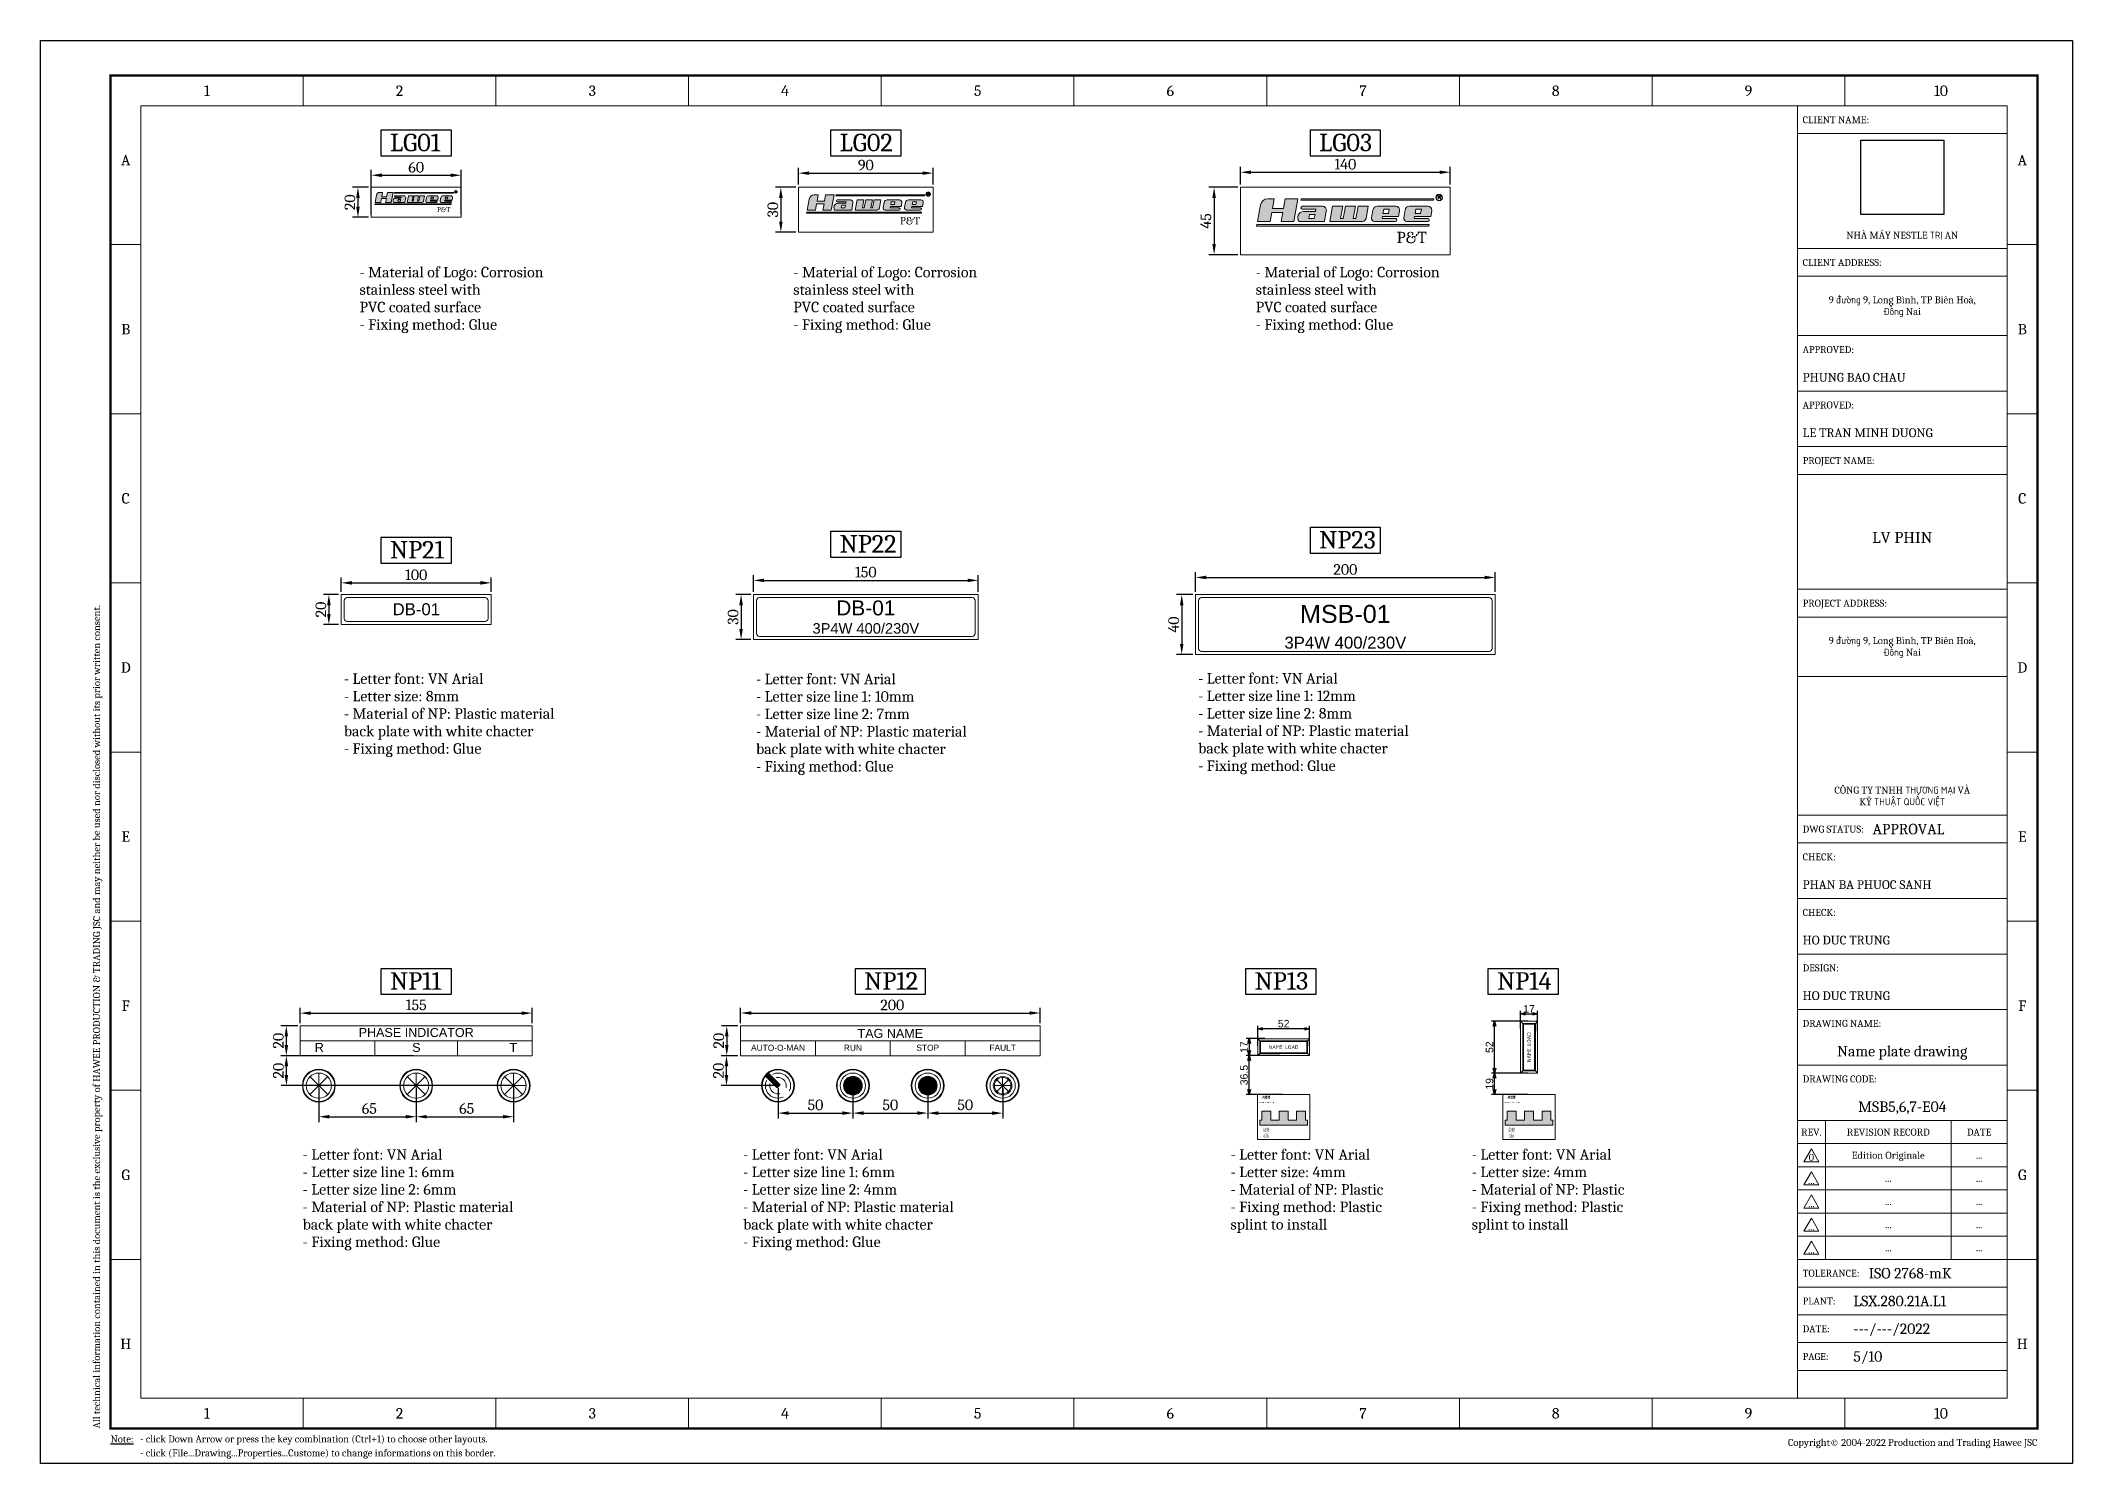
# Model space of a CAD drawing. Header units: millimetres. Extents: x -116965 to 323937, y 291661 to 566926.
# Drawn here: x -67019 to -58880, y 335491 to 341192 of the extents above; entities that cross this region are included whole.
import ezdxf
from ezdxf.enums import TextEntityAlignment as Align

# ---------------------------------------------------------------- set-up
doc = ezdxf.new("R2010")
doc.units = ezdxf.units.MM
doc.set_wipeout_variables(frame=1)
doc.header["$PDMODE"] = 35
doc.layers.get('0').update_dxf_attribs({"lineweight": 18})
doc.layers.add('hw_Punch', color=3, linetype='Continuous', lineweight=9)
doc.styles.add('hwBorder', font='Cambria.ttf')
doc.styles.add('hwTech', font='Cambria.ttf')
doc.styles.get("Standard").update_dxf_attribs({"font": 'arial.ttf'})
doc.styles.add('style1', font='', dxfattribs={"height": 8})
doc.styles.add('style2', font='', dxfattribs={"height": 10})
doc.styles.add('style3', font='', dxfattribs={"height": 7})
doc.styles.add('style4', font='', dxfattribs={"height": 12})
doc.styles.add('style5', font='', dxfattribs={"height": 8})
doc.styles.add('style6', font='', dxfattribs={"height": 6})
doc.styles.add('WD_IEC', font='ISOCP2.shx', dxfattribs={"width": 0.9})
doc.styles.get('style1').set_extended_font_data('VnArial')
doc.styles.get('style2').set_extended_font_data('VnArial')
doc.styles.get('style3').set_extended_font_data('VnArial')
doc.styles.get('style4').set_extended_font_data('VnArial')
doc.styles.get('style5').set_extended_font_data('VnArial')
doc.styles.get('style6').set_extended_font_data('VnArial')
doc.dimstyles.new('hwTech-1.4', dxfattribs={"dimscale": 17, "dimtxt": 2.5, "dimasz": 2.5, "dimexe": 1.25, "dimexo": 0.625, "dimtad": 1, "dimtxsty": 'hwTech', "dimcen": 2.5, "dimclrd": 3, "dimclre": 3, "dimclrt": 3, "dimadec": 0, "dimazin": 0, "dimtfac": 1, "dimtmove": 0, "dimatfit": 3, "dimfxl": 1, "dimarcsym": 0})
doc.dimstyles.new('kich thuoc', dxfattribs={"dimtxt": 30, "dimasz": 20, "dimexe": 12, "dimexo": 5, "dimgap": 5, "dimtad": 1, "dimtoh": 1, "dimdec": 0, "dimzin": 0, "dimdsep": 46, "dimtxsty": 'Standard', "dimblk": 'OPEN30', "dimcen": 0.09, "dimclrd": 3, "dimclre": 3, "dimclrt": 3, "dimadec": 0, "dimazin": 0, "dimtfac": 1, "dimtdec": 0, "dimtofl": 0, "dimtmove": 0, "dimatfit": 3, "dimldrblk": 'OPEN30', "dimfxl": 1, "dimtolj": 1, "dimtzin": 0, "dimarcsym": 0})
picture_1 = doc.add_image_def('image1.png', size_in_pixel=(430, 385))

msp = doc.modelspace()

# ---------------------------------------------------------------- texts
at = {"ltscale": 5, "char_height": 70, "attachment_point": 1, "style": 'hwTech'}
for s, insert in [('LG01', (-65619.562482, 340819.148414)), ('LG02', (-63818.29868, 340819.148414)), ('LG03', (-61897.352084, 340819.148414)), ('NP21', (-65619.562482, 339187.138446)), ('NP22', (-63818.29868, 339210.796602)), ('NP23', (-61897.352084, 339227.175268)), ('NP11', (-65619.562482, 337459.273616)), ('NP12', (-63720.166469, 337459.273616)), ('NP13', (-62156.204462, 337459.273616)), ('NP14', (-61184.953594, 337459.273616))]:
    msp.add_mtext(s, dxfattribs=dict(at, insert=insert))
at = {"ltscale": 5, "char_height": 42, "attachment_point": 1, "style": 'hwTech'}
for s, insert, width in [('- Material of Logo: Corrosion \\Pstainless steel with \\PPVC coated surface\\P- Fixing method: Glue ', (-65741.420094, 340285.78811), 790.9803864), ('- Material of Logo: Corrosion \\Pstainless steel with \\PPVC coated surface\\P- Fixing method: Glue ', (-64003.848081, 340285.78811), 790.9803864), ('- Material of Logo: Corrosion \\Pstainless steel with \\PPVC coated surface\\P- Fixing method: Glue ', (-62151.406352, 340285.78811), 790.9803864), ('- Letter font: VN Arial\\P- Letter size: 8mm\\P- Material of NP: Plastic material \\Pback plate with white chacter\\P- Fixing method: Glue ', (-65804.307712, 338656.704723), 1159.08517823), ('- Letter font: VN Arial\\P- Letter size line 1: 10mm\\P- Letter size line 2: 7mm\\P- Material of NP: Plastic material \\Pback plate with white chacter\\P- Fixing method: Glue', (-64153.043909, 338655.463126), 1220.40703589), ('- Letter font: VN Arial\\P- Letter size line 1: 12mm\\P- Letter size line 2: 8mm\\P- Material of NP: Plastic material \\Pback plate with white chacter\\P- Fixing method: Glue  ', (-62382.097313, 338657.893852), 1541.01031084), ('- Letter font: VN Arial\\P- Letter size line 1: 6mm\\P- Letter size line 2: 6mm\\P- Material of NP: Plastic material \\Pback plate with white chacter\\P- Fixing method: Glue', (-65969.307712, 336749.935755), 1138.96199184), ('- Letter font: VN Arial\\P- Letter size line 1: 6mm\\P- Letter size line 2: 4mm\\P- Material of NP: Plastic material \\Pback plate with white chacter\\P- Fixing method: Glue', (-64204.911698, 336749.935755), 1000.19301586), ('- Letter font: VN Arial\\P- Letter size: 4mm\\P- Material of NP: Plastic\\P- Fixing method: Plastic splint to install', (-62252.35321, 336749.935755), 752.59753743), ('- Letter font: VN Arial\\P- Letter size: 4mm\\P- Material of NP: Plastic\\P- Fixing method: Plastic splint to install', (-61286.030073, 336749.935755), 645.46318094)]:
    msp.add_mtext(s, dxfattribs=dict(at, insert=insert, width=width))

# ---------------------------------------------------------------- blocks, each defined once
blk = doc.blocks.new('*U1980')
at = {"color": 5}
for p, q in [((37.57, 198.62), (37.57, 194.28)), ((65.14, 198.62), (65.14, 194.28)), ((92.7, 198.62), (92.7, 194.28)), ((120.27, 198.62), (120.27, 194.28)), ((147.84, 198.62), (147.84, 194.28)), ((175.41, 198.62), (175.41, 194.28)), ((202.98, 198.62), (202.98, 194.28)), ((230.54, 198.62), (230.54, 194.28)), ((258.11, 198.62), (258.11, 194.28)), ((10, 174.42), (14.34, 174.42)), ((285.68, 174.42), (281.34, 174.42)), ((10, 150.22), (14.34, 150.22)), ((285.68, 150.22), (281.34, 150.22)), ((10, 126.01), (14.34, 126.01)), ((285.68, 126.01), (281.34, 126.01)), ((10, 101.81), (14.34, 101.81)), ((285.68, 101.81), (281.34, 101.81)), ((10, 77.61), (14.34, 77.61)), ((285.68, 77.61), (281.34, 77.61)), ((10, 53.41), (14.34, 53.41)), ((285.68, 53.41), (281.34, 53.41)), ((10, 29.2), (14.34, 29.2)), ((285.68, 29.2), (281.34, 29.2)), ((37.57, 5), (37.57, 9.34)), ((65.14, 5), (65.14, 9.34)), ((92.7, 5), (92.7, 9.34)), ((120.27, 5), (120.27, 9.34)), ((147.84, 5), (147.84, 9.34)), ((175.41, 5), (175.41, 9.34)), ((202.98, 5), (202.98, 9.34)), ((230.54, 5), (230.54, 9.34)), ((258.11, 5), (258.11, 9.34))]:
    blk.add_line(p, q, dxfattribs=at)
at = {"color": 5, "const_width": 0.35}
blk.add_lwpolyline([(10, 198.62), (285.68, 198.62), (285.68, 5), (10, 5)], close=True, dxfattribs=at)
at = {"color": 5}
for points in [[(14.34, 194.28), (281.34, 194.28), (281.34, 9.34), (14.34, 9.34)], [(251.34, 194.28), (281.34, 194.28), (281.34, 190.31), (251.34, 190.31)], [(251.34, 190.31), (281.34, 190.31), (281.34, 173.87), (251.34, 173.87)], [(251.34, 173.87), (281.34, 173.87), (281.34, 169.9), (251.34, 169.9)], [(251.34, 173.87), (281.34, 173.87), (281.34, 169.9), (251.34, 169.9)], [(251.34, 169.9), (281.34, 169.9), (281.34, 153.45), (251.34, 153.45)], [(251.34, 169.9), (281.34, 169.9), (281.34, 161.4), (251.34, 161.4)], [(251.34, 161.4), (281.34, 161.4), (281.34, 153.45), (251.34, 153.45)], [(251.34, 153.45), (281.34, 153.45), (281.34, 145.51), (251.34, 145.51)], [(251.34, 145.51), (281.34, 145.51), (281.34, 141.54), (251.34, 141.54)], [(251.34, 141.54), (281.34, 141.54), (281.34, 125.1), (251.34, 125.1)], [(251.34, 125.1), (281.34, 125.1), (281.34, 121.12), (251.34, 121.12)], [(251.34, 121.12), (281.34, 121.12), (281.34, 112.63), (251.34, 112.63)], [(251.34, 92.76), (281.34, 92.76), (281.34, 112.63), (251.34, 112.63)], [(251.34, 92.76), (281.34, 92.76), (281.34, 88.79), (251.34, 88.79)], [(251.34, 80.85), (281.34, 80.85), (281.34, 88.79), (251.34, 88.79)], [(251.34, 72.9), (281.34, 72.9), (281.34, 80.85), (251.34, 80.85)], [(251.34, 64.96), (281.34, 64.96), (281.34, 72.9), (251.34, 72.9)], [(251.34, 57.01), (281.34, 57.01), (281.34, 64.96), (251.34, 64.96)], [(251.34, 49.07), (281.34, 49.07), (281.34, 57.01), (251.34, 57.01)], [(251.34, 49.07), (255.34, 49.07), (255.34, 45.76), (251.34, 45.76)], [(255.34, 49.07), (273.34, 49.07), (273.34, 45.76), (255.34, 45.76)], [(273.34, 49.07), (281.34, 49.07), (281.34, 45.76), (273.34, 45.76)], [(251.34, 45.76), (255.34, 45.76), (255.34, 42.44), (251.34, 42.44)], [(255.34, 45.76), (273.34, 45.76), (273.34, 42.44), (255.34, 42.44)], [(273.34, 45.76), (281.34, 45.76), (281.34, 42.44), (273.34, 42.44)], [(251.34, 42.44), (255.34, 42.44), (255.34, 39.13), (251.34, 39.13)], [(255.34, 42.44), (273.34, 42.44), (273.34, 39.13), (255.34, 39.13)], [(273.34, 42.44), (281.34, 42.44), (281.34, 39.13), (273.34, 39.13)], [(251.34, 39.13), (255.34, 39.13), (255.34, 35.82), (251.34, 35.82)], [(255.34, 39.13), (273.34, 39.13), (273.34, 35.82), (255.34, 35.82)], [(273.34, 39.13), (281.34, 39.13), (281.34, 35.82), (273.34, 35.82)], [(251.34, 35.82), (255.34, 35.82), (255.34, 32.51), (251.34, 32.51)], [(255.34, 35.82), (273.34, 35.82), (273.34, 32.51), (255.34, 32.51)], [(273.34, 35.82), (281.34, 35.82), (281.34, 32.51), (273.34, 32.51)], [(251.34, 32.51), (255.34, 32.51), (255.34, 29.2), (251.34, 29.2)], [(255.34, 32.51), (273.34, 32.51), (273.34, 29.2), (255.34, 29.2)], [(273.34, 32.51), (281.34, 32.51), (281.34, 29.2), (273.34, 29.2)], [(251.34, 29.2), (281.34, 29.2), (281.34, 25.23), (251.34, 25.23)], [(251.34, 25.23), (281.34, 25.23), (281.34, 21.26), (251.34, 21.26)], [(251.34, 21.26), (281.34, 21.26), (281.34, 17.28), (251.34, 17.28)], [(251.34, 17.28), (281.34, 17.28), (281.34, 13.31), (251.34, 13.31)], [(251.34, 13.31), (281.34, 13.31), (281.34, 9.34), (251.34, 9.34)]]:
    blk.add_lwpolyline(points, close=True, dxfattribs=at)
at = {"color": 253}
for points in [[(253.34, 45.04), (252.26, 43.16), (254.42, 43.16)], [(253.34, 41.73), (252.26, 39.85), (254.42, 39.85)], [(253.34, 38.42), (252.26, 36.54), (254.42, 36.54)], [(253.34, 35.11), (252.26, 33.23), (254.42, 33.23)], [(253.34, 31.8), (252.26, 29.92), (254.42, 29.92)]]:
    blk.add_lwpolyline(points, close=True, dxfattribs=at)
at = {"layer": 'Defpoints', "color": 4}
blk.add_lwpolyline([(0, 203.62), (290.68, 203.62), (290.68, 0), (0, 0)], close=True, dxfattribs=at)
at = {"color": 253, "style": 'hwBorder'}
for s, height, p in [('1', 1.5, (23.78, 196.45)), ('2', 1.5, (51.35, 196.45)), ('3', 1.5, (78.92, 196.45)), ('4', 1.5, (106.49, 196.45)), ('5', 1.5, (134.06, 196.45)), ('6', 1.5, (161.62, 196.45)), ('7', 1.5, (189.19, 196.45)), ('8', 1.5, (216.76, 196.45)), ('9', 1.5, (244.33, 196.45)), ('10', 1.5, (271.89, 196.45)), ('A', 1.5, (12.17, 186.52)), ('A', 1.5, (283.51, 186.52)), ('B', 1.5, (12.17, 162.32)), ('B', 1.5, (283.51, 162.32)), ('C', 1.5, (12.17, 138.11)), ('C', 1.5, (283.51, 138.11)), ('D', 1.5, (12.17, 113.91)), ('D', 1.5, (283.51, 113.91)), ('E', 1.5, (12.17, 89.71)), ('E', 1.5, (283.51, 89.71)), ('F', 1.5, (12.17, 65.51)), ('F', 1.5, (283.51, 65.51)), ('REV.', 1, (253.34, 47.41)), ('REVISION RECORD', 1, (264.34, 47.41)), ('DATE', 1, (277.34, 47.41)), ('G', 1.5, (12.17, 41.3)), ('G', 1.5, (283.51, 41.3)), ('H', 1.5, (12.17, 17.1)), ('H', 1.5, (283.51, 17.1)), ('1', 1.5, (23.78, 7.17)), ('2', 1.5, (51.35, 7.17)), ('3', 1.5, (78.92, 7.17)), ('4', 1.5, (106.49, 7.17)), ('5', 1.5, (134.06, 7.17)), ('6', 1.5, (161.62, 7.17)), ('7', 1.5, (189.19, 7.17)), ('8', 1.5, (216.76, 7.17)), ('9', 1.5, (244.33, 7.17)), ('10', 1.5, (271.89, 7.17))]:
    blk.add_text(s, height=height, dxfattribs=at).set_placement(p, align=Align.MIDDLE_CENTER)
for s, height, p in [('CLIENT NAME:', 1, (252.09, 192.3)), ('CLIENT ADDRESS:', 1, (252.09, 171.88)), ('APPROVED:', 1, (252.09, 159.41)), ('PHUNG BAO CHAU', 1.25, (252.09, 155.44)), ('APPROVED:', 1, (252.09, 151.47)), ('LE TRAN MINH DUONG', 1.25, (252.09, 147.5)), ('PROJECT NAME:', 1, (252.09, 143.52)), ('PROJECT ADDRESS:', 1, (252.09, 123.11)), ('DWG STATUS:', 1, (252.09, 90.78)), ('CHECK:', 1, (252.09, 86.81)), ('PHAN BA PHUOC SANH', 1.25, (252.09, 82.83)), ('CHECK:', 1, (252.09, 78.86)), ('HO DUC TRUNG', 1.25, (252.09, 74.89)), ('DESIGN:', 1, (252.09, 70.92)), ('HO DUC TRUNG', 1.25, (252.09, 66.94)), ('DRAWING NAME:', 1, (252.09, 62.97)), ('DRAWING CODE:', 1, (252.09, 55.02)), ('TOLERANCE:', 1, (252.09, 27.22)), ('PLANT:', 1, (252.09, 23.24)), ('LSX.280.21A.L1', 1.5, (259.34, 23.24)), ('DATE:', 1, (252.09, 19.27)), ('---/---/2022', 1.5, (259.34, 19.27)), ('PAGE:', 1, (252.09, 15.3))]:
    blk.add_text(s, height=height, dxfattribs=at).set_placement(p, align=Align.MIDDLE_LEFT)
blk.add_text('All technical information contained in this document is the exclusive property of HAWEE PRODUCTION & TRADING JSC and may neither be used nor disclosed without its prior written consent. ', height=1, rotation=90, dxfattribs=at).set_placement((8, 5), align=Align.MIDDLE_LEFT)
at = {"color": 6, "style": 'hwBorder'}
blk.add_text('APPROVAL', height=1.5, dxfattribs=at).set_placement((262.09, 90.78), align=Align.MIDDLE_LEFT)
at = {"color": 253, "style": 'hwBorder'}
blk.add_text('Copyright© 2004-2022 Production and Trading Hawee JSC', height=1, dxfattribs=at).set_placement((285.68, 3), align=Align.MIDDLE_RIGHT)
at = {"color": 253, "char_height": 1, "attachment_point": 5, "style": 'hwBorder'}
for s, insert in [('NHÀ MÁY NESTLE TRỊ AN', (266.34, 175.67)), ('CÔNG TY TNHH THƯƠNG MẠI VÀ KỸ THUẬT QUỐC VIỆT', (266.34, 95.42))]:
    blk.add_mtext_dynamic_manual_height_columns(s, width=20.9263, gutter_width=12.5, heights=[0], dxfattribs=dict(at, insert=insert))
at = {"color": 253, "char_height": 1, "width": 30, "attachment_point": 5, "style": 'hwBorder'}
for insert in [(266.34, 165.54), (266.34, 116.77)]:
    blk.add_mtext('9 đường 9, Long Bình, TP Biên Hoà,\\PĐồng Nai', dxfattribs=dict(at, insert=insert))
at = {"color": 253, "insert": (266.34, 132.52), "char_height": 1.6, "width": 30, "attachment_point": 5, "line_spacing_factor": 0.75, "style": 'hwBorder'}
blk.add_mtext('LV PHIN', dxfattribs=at)
at = {"color": 6, "style": 'hwBorder', "flags": 8}
for tag, p in [("DWG'SNAME", (266.34, 59)), ("DWG'SCODE2", (266.34, 51.05))]:
    blk.add_attdef(tag, text='', height=1.5, dxfattribs=at).set_placement(p, align=Align.MIDDLE_CENTER)
at = {"color": 253, "style": 'hwBorder', "flags": 8}
for tag, p in [('REV_0', (253.34, 43.79)), ('REV_MODIFY0', (264.34, 44.1)), ('REV_DATE0', (277.34, 44.1)), ('REV_1', (253.34, 40.48)), ('REV_MODIFY1', (264.34, 40.79)), ('REV_DATE1', (277.34, 40.79)), ('REV_MODIFY2', (264.34, 37.48)), ('REV_DATE2', (277.34, 37.48)), ('REV_2', (253.34, 37.17)), ('REV_3', (253.34, 33.86)), ('REV_MODIFY3', (264.34, 34.17)), ('REV_DATE3', (277.34, 34.17)), ('REV_4', (253.34, 30.55)), ('REV_MODIFY4', (264.34, 30.86)), ('REV_DATE4', (277.34, 30.86))]:
    blk.add_attdef(tag, text='', height=1, dxfattribs=at).set_placement(p, align=Align.MIDDLE_CENTER)
at = {"color": 6, "style": 'hwBorder', "flags": 8}
for tag, p in [('TOLERANCE', (261.54, 27.22)), ('PAGE', (259.34, 15.3))]:
    blk.add_attdef(tag, text='', height=1.5, dxfattribs=at).set_placement(p, align=Align.MIDDLE_LEFT)
at = {"layer": 'Defpoints', "color": 253, "style": 'hwBorder'}
for s, p in [('%%UNote:', (10, 3.5)), ('- click Down Arrow or press the key combination (Ctrl+1) to choose other layouts.', (14.23, 3.5)), ('- click (File...Drawing...Properties...Custome) to change informations on this border.', (14.23, 1.5))]:
    blk.add_text(s, height=1, dxfattribs=at).set_placement(p, align=Align.MIDDLE_LEFT)
at = {"lineweight": -3, "ltscale": 5}
image = blk.add_image(picture_1, insert=(260.4, 178.75), size_in_units=(11.87, 10.63), dxfattribs=at)
image.dxf.flags = 7
blk = doc.blocks.new('*D488')
at = {"color": 3, "lineweight": -2, "transparency": 16777216}
for p, q in [((-65988.9, 337244.7), (-66056.1, 337244.7)), ((-66034.8, 337202.2), (-66034.8, 337167.2)), ((-65990.2, 337124.7), (-66056.1, 337124.7))]:
    blk.add_line(p, q, dxfattribs=at)
at = {"color": 3, "lineweight": -3, "transparency": 16777216}
for points in [[(-66041.9, 337202.2), (-66027.7, 337202.2), (-66034.8, 337244.7)], [(-66041.9, 337167.2), (-66027.7, 337167.2), (-66034.8, 337124.7)]]:
    blk.add_solid(points, dxfattribs=at)
at = {"layer": 'Defpoints', "color": 0, "lineweight": -3, "transparency": 16777216}
for p in [(-65978.3, 337244.7), (-66034.8, 337124.7), (-65979.5, 337124.7)]:
    blk.add_point(p, dxfattribs=at)
at = {"color": 3, "transparency": 16777216, "insert": (-66066.9, 337184.7), "char_height": 42.5, "attachment_point": 5, "rotation": 90, "style": 'hwTech'}
blk.add_mtext('20', dxfattribs=at)
blk = doc.blocks.new('*D489')
at = {"color": 3, "lineweight": -2, "transparency": 16777216}
for p, q in [((-65979.5, 337255.3), (-65979.5, 337316.4)), ((-65937, 337295.2), (-65092, 337295.2)), ((-65049.5, 337255.3), (-65049.5, 337316.4))]:
    blk.add_line(p, q, dxfattribs=at)
at = {"color": 3, "lineweight": -3, "transparency": 16777216}
for points in [[(-65937, 337302.2), (-65937, 337288.1), (-65979.5, 337295.2)], [(-65092, 337302.2), (-65092, 337288.1), (-65049.5, 337295.2)]]:
    blk.add_solid(points, dxfattribs=at)
at = {"layer": 'Defpoints', "color": 0, "lineweight": -3, "transparency": 16777216}
for p in [(-65049.5, 337295.2), (-65979.5, 337244.7), (-65049.5, 337244.7)]:
    blk.add_point(p, dxfattribs=at)
at = {"color": 3, "transparency": 16777216, "insert": (-65514.5, 337328.1), "char_height": 42.5, "attachment_point": 5, "style": 'hwTech'}
blk.add_mtext('155', dxfattribs=at)
blk = doc.blocks.new('*D490')
at = {"color": 3, "lineweight": -2, "transparency": 16777216}
for p, q in [((-65904.5, 336994.1), (-65904.5, 336858.9)), ((-65514.5, 336994.1), (-65514.5, 336858.9)), ((-65862, 336880.1), (-65557, 336880.1))]:
    blk.add_line(p, q, dxfattribs=at)
at = {"color": 3, "lineweight": -3, "transparency": 16777216}
for points in [[(-65862, 336887.2), (-65862, 336873), (-65904.5, 336880.1)], [(-65557, 336887.2), (-65557, 336873), (-65514.5, 336880.1)]]:
    blk.add_solid(points, dxfattribs=at)
at = {"layer": 'Defpoints', "color": 0, "lineweight": -3, "transparency": 16777216}
for p in [(-65904.5, 337004.7), (-65514.5, 337004.7), (-65514.5, 336880.1)]:
    blk.add_point(p, dxfattribs=at)
at = {"color": 3, "transparency": 16777216, "insert": (-65702.3, 336913), "char_height": 42.5, "attachment_point": 5, "style": 'hwTech'}
blk.add_mtext('65', dxfattribs=at)
blk = doc.blocks.new('*D491')
at = {"color": 3, "lineweight": -2, "transparency": 16777216}
for p, q in [((-65525.2, 337124.7), (-66055.7, 337124.7)), ((-66034.4, 337047.2), (-66034.4, 337082.2)), ((-65135.2, 337004.7), (-66055.7, 337004.7))]:
    blk.add_line(p, q, dxfattribs=at)
at = {"color": 3, "lineweight": -3, "transparency": 16777216}
for points in [[(-66041.5, 337082.2), (-66027.3, 337082.2), (-66034.4, 337124.7)], [(-66041.5, 337047.2), (-66027.3, 337047.2), (-66034.4, 337004.7)]]:
    blk.add_solid(points, dxfattribs=at)
at = {"layer": 'Defpoints', "color": 0, "lineweight": -3, "transparency": 16777216}
for p in [(-66034.4, 337124.7), (-65514.5, 337124.7), (-65124.5, 337004.7)]:
    blk.add_point(p, dxfattribs=at)
at = {"color": 3, "transparency": 16777216, "insert": (-66066.5, 337064.7), "char_height": 42.5, "attachment_point": 5, "rotation": 90, "style": 'hwTech'}
blk.add_mtext('20', dxfattribs=at)
blk = doc.blocks.new('phase indicator')
for p, q in [((5, 10), (160, 10)), ((55, 10), (55, 0)), ((110, 10), (110, 0))]:
    blk.add_line(p, q)
blk.add_lwpolyline([(160, 0), (160, 20), (5, 20), (5, 0)], close=True)
at = {"style": 'style6'}
blk.add_attdef('PHASE_INDICATOR', text='', height=6, dxfattribs=at).set_placement((82.5, 12.5), align=Align.CENTER)
for tag, p in [('R', (14.8, 2.5)), ('S', (79.8, 2.5)), ('T', (144.8, 2.5))]:
    blk.add_attdef(tag, p, '', height=6, dxfattribs=at)
blk = doc.blocks.new('phase indicator 1')
at = {"color": 1, "lineweight": 5}
for p, q in [((12.5, -28.4), (12.5, -11.6)), ((4.1, -20), (20.9, -20)), ((6.5, -26), (18.5, -14)), ((18.5, -26), (6.5, -14))]:
    blk.add_line(p, q, dxfattribs=at)
at = {"color": 2, "lineweight": 5}
for p, q in [((77.5, -28.4), (77.5, -11.6)), ((69.1, -20), (85.9, -20)), ((71.5, -26), (83.5, -14)), ((83.5, -26), (71.5, -14))]:
    blk.add_line(p, q, dxfattribs=at)
at = {"color": 5, "lineweight": 5}
for p, q in [((142.5, -28.4), (142.5, -11.6)), ((134.1, -20), (150.9, -20)), ((136.5, -26), (148.5, -14)), ((148.5, -26), (136.5, -14))]:
    blk.add_line(p, q, dxfattribs=at)
at = {"color": 0, "lineweight": 5}
for centre, radius in [((12.5, -20), 11), ((12.5, -20), 10.6), ((77.5, -20), 11), ((77.5, -20), 10.6), ((142.5, -20), 11), ((142.5, -20), 10.6)]:
    blk.add_circle(centre, radius, dxfattribs=at)
at = {"layer": 'hw_Punch', "lineweight": 5}
for centre in [(12.5, -20), (77.5, -20), (142.5, -20)]:
    blk.add_circle(centre, 8.43, dxfattribs=at)
blk.add_blockref('phase indicator', (-5, 0)).add_auto_attribs({'T': 'T', 'R': 'R', 'S': 'S', 'PHASE_INDICATOR': 'PHASE INDICATOR'})
blk = doc.blocks.new('*D492')
at = {"color": 3, "lineweight": -2, "transparency": 16777216}
for p, q in [((-65825.2, 338972.5), (-65885.5, 338972.5)), ((-65864.3, 338930), (-65864.3, 338895)), ((-65825.2, 338852.5), (-65885.5, 338852.5))]:
    blk.add_line(p, q, dxfattribs=at)
at = {"color": 3, "lineweight": -3, "transparency": 16777216}
for points in [[(-65871.3, 338930), (-65857.2, 338930), (-65864.3, 338972.5)], [(-65871.3, 338895), (-65857.2, 338895), (-65864.3, 338852.5)]]:
    blk.add_solid(points, dxfattribs=at)
at = {"layer": 'Defpoints', "color": 0, "lineweight": -3, "transparency": 16777216}
for p in [(-65814.5, 338972.5), (-65864.3, 338852.5), (-65814.5, 338852.5)]:
    blk.add_point(p, dxfattribs=at)
at = {"color": 3, "transparency": 16777216, "insert": (-65896.4, 338912.5), "char_height": 42.5, "attachment_point": 5, "rotation": 90, "style": 'hwTech'}
blk.add_mtext('20', dxfattribs=at)
blk = doc.blocks.new('*D493')
at = {"color": 3, "lineweight": -2, "transparency": 16777216}
for p, q in [((-65814.5, 338983.2), (-65814.5, 339040.7)), ((-65772, 339019.4), (-65257, 339019.4)), ((-65214.5, 338983.2), (-65214.5, 339040.7))]:
    blk.add_line(p, q, dxfattribs=at)
at = {"color": 3, "lineweight": -3, "transparency": 16777216}
for points in [[(-65772, 339026.5), (-65772, 339012.3), (-65814.5, 339019.4)], [(-65257, 339026.5), (-65257, 339012.3), (-65214.5, 339019.4)]]:
    blk.add_solid(points, dxfattribs=at)
at = {"layer": 'Defpoints', "color": 0, "lineweight": -3, "transparency": 16777216}
for p in [(-65214.5, 339019.4), (-65814.5, 338972.5), (-65214.5, 338972.5)]:
    blk.add_point(p, dxfattribs=at)
at = {"color": 3, "transparency": 16777216, "insert": (-65514.5, 339051.5), "char_height": 42.5, "attachment_point": 5, "style": 'hwTech'}
blk.add_mtext('100', dxfattribs=at)
blk = doc.blocks.new('*D494')
at = {"color": 3, "lineweight": -2, "transparency": 16777216}
for p, q in [((-64173.9, 338972.5), (-64234.2, 338972.5)), ((-64213, 338930), (-64213, 338835)), ((-64173.9, 338792.5), (-64234.2, 338792.5))]:
    blk.add_line(p, q, dxfattribs=at)
at = {"color": 3, "lineweight": -3, "transparency": 16777216}
for points in [[(-64220.1, 338930), (-64205.9, 338930), (-64213, 338972.5)], [(-64220.1, 338835), (-64205.9, 338835), (-64213, 338792.5)]]:
    blk.add_solid(points, dxfattribs=at)
at = {"layer": 'Defpoints', "color": 0, "lineweight": -3, "transparency": 16777216}
for p in [(-64163.3, 338972.5), (-64213, 338792.5), (-64163.3, 338792.5)]:
    blk.add_point(p, dxfattribs=at)
at = {"color": 3, "transparency": 16777216, "insert": (-64245.1, 338882.5), "char_height": 42.5, "attachment_point": 5, "rotation": 90, "style": 'hwTech'}
blk.add_mtext('30', dxfattribs=at)
blk = doc.blocks.new('*D495')
at = {"color": 3, "lineweight": -2, "transparency": 16777216}
for p, q in [((-64163.3, 338983.2), (-64163.3, 339050.7)), ((-64120.8, 339029.4), (-63305.8, 339029.4)), ((-63263.3, 338983.2), (-63263.3, 339050.7))]:
    blk.add_line(p, q, dxfattribs=at)
at = {"color": 3, "lineweight": -3, "transparency": 16777216}
for points in [[(-64120.8, 339036.5), (-64120.8, 339022.4), (-64163.3, 339029.4)], [(-63305.8, 339036.5), (-63305.8, 339022.4), (-63263.3, 339029.4)]]:
    blk.add_solid(points, dxfattribs=at)
at = {"layer": 'Defpoints', "color": 0, "lineweight": -3, "transparency": 16777216}
for p in [(-63263.3, 339029.4), (-64163.3, 338972.5), (-63263.3, 338972.5)]:
    blk.add_point(p, dxfattribs=at)
at = {"color": 3, "transparency": 16777216, "insert": (-63713.3, 339062.3), "char_height": 42.5, "attachment_point": 5, "style": 'hwTech'}
blk.add_mtext('150', dxfattribs=at)
blk = doc.blocks.new('TÊN TỦ SIZE 01')
for p, q in [((2, 16), (2, 4)), ((96, 18), (4, 18)), ((98, 4), (98, 16)), ((4, 2), (96, 2))]:
    blk.add_line(p, q)
blk.add_lwpolyline([(100, 0), (100, 20), (0, 20), (0, 0)], close=True)
for centre, start, end in [((4, 16), 90, 180), ((96, 16), 0, 90), ((4, 4), 180, 270), ((96, 4), 270, 0)]:
    blk.add_arc(centre, 2, start, end)
at = {"style": 'style1'}
blk.add_attdef('DB-01', text='', height=8, dxfattribs=at).set_placement((50.1, 6.2), align=Align.CENTER)
blk = doc.blocks.new('TÊN TỦ SIZE 02')
for p, q in [((146, 28), (4, 28)), ((2, 26), (2, 4)), ((148, 4), (148, 26)), ((4, 2), (146, 2))]:
    blk.add_line(p, q)
blk.add_lwpolyline([(150, 0), (150, 30), (0, 30), (0, 0)], close=True)
for centre, start, end in [((4, 26), 90, 180), ((146, 26), 0, 90), ((4, 4), 180, 270), ((146, 4), 270, 0)]:
    blk.add_arc(centre, 2, start, end)
for tag, height, style, p in [('DB-01', 10, 'style2', (75, 16.1)), ('3P4W400/230V', 7, 'style3', (75, 3.9))]:
    blk.add_attdef(tag, text='', height=height, dxfattribs=dict(style=style)).set_placement(p, align=Align.CENTER)
blk = doc.blocks.new('*D496')
at = {"color": 3, "lineweight": -2, "transparency": 16777216}
for p, q in [((-62403, 338972.5), (-62469.1, 338972.5)), ((-62447.8, 338930), (-62447.8, 338775)), ((-62403, 338732.5), (-62469.1, 338732.5))]:
    blk.add_line(p, q, dxfattribs=at)
at = {"color": 3, "lineweight": -3, "transparency": 16777216}
for points in [[(-62454.9, 338930), (-62440.8, 338930), (-62447.8, 338972.5)], [(-62454.9, 338775), (-62440.8, 338775), (-62447.8, 338732.5)]]:
    blk.add_solid(points, dxfattribs=at)
at = {"layer": 'Defpoints', "color": 0, "lineweight": -3, "transparency": 16777216}
for p in [(-62392.3, 338972.5), (-62447.8, 338732.5), (-62392.3, 338732.5)]:
    blk.add_point(p, dxfattribs=at)
at = {"color": 3, "transparency": 16777216, "insert": (-62480, 338852.5), "char_height": 42.5, "attachment_point": 5, "rotation": 90, "style": 'hwTech'}
blk.add_mtext('40', dxfattribs=at)
blk = doc.blocks.new('*D497')
at = {"color": 3, "lineweight": -2, "transparency": 16777216}
for p, q in [((-62392.3, 338983.2), (-62392.3, 339062.3)), ((-62349.8, 339041), (-61234.8, 339041)), ((-61192.3, 338983.2), (-61192.3, 339062.3))]:
    blk.add_line(p, q, dxfattribs=at)
at = {"color": 3, "lineweight": -3, "transparency": 16777216}
for points in [[(-62349.8, 339048.1), (-62349.8, 339034), (-62392.3, 339041)], [(-61234.8, 339048.1), (-61234.8, 339034), (-61192.3, 339041)]]:
    blk.add_solid(points, dxfattribs=at)
at = {"layer": 'Defpoints', "color": 0, "lineweight": -3, "transparency": 16777216}
for p in [(-61192.3, 339041), (-62392.3, 338972.5), (-61192.3, 338972.5)]:
    blk.add_point(p, dxfattribs=at)
at = {"color": 3, "transparency": 16777216, "insert": (-61792.3, 339073.2), "char_height": 42.5, "attachment_point": 5, "style": 'hwTech'}
blk.add_mtext('200', dxfattribs=at)
blk = doc.blocks.new('TÊN TỦ SIZE 03')
for p, q in [((2, 36), (2, 4)), ((196, 38), (4, 38)), ((198, 4), (198, 36)), ((4, 2), (196, 2))]:
    blk.add_line(p, q)
blk.add_lwpolyline([(200, 0), (200, 40), (0, 40), (0, 0)], close=True)
for centre, start, end in [((4, 36), 90, 180), ((196, 36), 0, 90), ((4, 4), 180, 270), ((196, 4), 270, 0)]:
    blk.add_arc(centre, 2, start, end)
for tag, height, style, p in [('MSB-01', 12, 'style4', (100, 21.1)), ('3P4W400/230V', 8, 'style5', (100, 3.9))]:
    blk.add_attdef(tag, text='', height=height, dxfattribs=dict(style=style)).set_placement(p, align=Align.CENTER)
blk = doc.blocks.new('*U415')
h = blk.add_hatch(color=5)
h.paths.add_polyline_path([(-29.42, 2.98), (-31.09, 2.98), (-31.32, 1.71), (-32.78, 1.71), (-32.55, 2.98), (-33.39, 2.98, 0.362465), (-34.37, 2.16), (-34.77, -0.02), (-33.1, -0.02), (-32.88, 1.18), (-31.41, 1.18), (-31.63, -0.02), (-29.97, -0.02)])
h.paths.add_polyline_path([(-28.7, 1.31, 0.600072), (-29.26, -0.02), (-25.92, -0.02), (-25.67, 1.39, 0.467928), (-26.16, 1.98), (-28.82, 1.98, 1), (-28.82, 1.58), (-27.03, 1.58), (-27.08, 1.31)])
h.paths.add_polyline_path([(-27.89, 0.91), (-27.16, 0.91), (-27.25, 0.38), (-27.99, 0.38)], flags=16)
h.paths.add_polyline_path([(-12.11, -0.64), (-12.08, -0.44), (-34.84, -0.44), (-34.88, -0.64)])
h = blk.add_hatch(color=1)
h.paths.add_polyline_path([(-11.49, 2.78), (-11.45, 2.98), (-29, 2.98), (-29.04, 2.78)])
h.paths.add_polyline_path([(-20.12, 1.98), (-21.48, 1.98), (-21.77, 0.38), (-22.11, 0.38), (-21.82, 1.98), (-23.15, 1.98), (-23.44, 0.38), (-23.78, 0.38), (-23.49, 1.98), (-24.85, 1.98), (-25.22, -0.02), (-20.9, -0.02, 0.362465), (-20.41, 0.39)])
h.paths.add_polyline_path([(-19.69, 0.47, 0.467928), (-19.28, -0.02), (-16.53, -0.02, 0.362465), (-16.33, 0.14, 0.467928), (-16.53, 0.38), (-18.3, 0.38), (-18.25, 0.65), (-16.12, 0.65), (-15.99, 1.39, 0.467928), (-16.48, 1.98), (-18.92, 1.98, 0.362465), (-19.5, 1.5)])
h.paths.add_polyline_path([(-18.18, 1.05), (-18.08, 1.58), (-17.35, 1.58), (-17.45, 1.05)], flags=16)
h.paths.add_polyline_path([(-14.01, 0.65), (-11.88, 0.65), (-11.74, 1.39, 0.467928), (-12.24, 1.98), (-14.68, 1.98, 0.362465), (-15.26, 1.5), (-15.44, 0.47, 0.467928), (-15.03, -0.02), (-12.28, -0.02, 0.362465), (-12.09, 0.14, 0.467928), (-12.28, 0.38), (-14.06, 0.38)])
h.paths.add_polyline_path([(-13.94, 1.05), (-13.84, 1.58), (-13.11, 1.58), (-13.21, 1.05)], flags=16)
at = {"ltscale": 5}
h = blk.add_hatch(dxfattribs=at)
h.set_pattern_fill('ANGLE', color=256)
h.set_pattern_definition([(0, (0, 0.104), (0, 6.985), [5.08, -1.905]), (90, (0, 0.104), (-6.985, 4e-16), [5.08, -1.905])])
h.paths.add_polyline_path([(-11.18, 3.14, 1), (-10.34, 3.14, 1)])
h.paths.add_polyline_path([(-10.36, 3.14, -1), (-11.16, 3.14, -1)], flags=16)
h.paths.add_polyline_path([(-10.59, 3.31), (-10.58, 3.3), (-10.58, 3.28), (-10.58, 3.27), (-10.58, 3.26), (-10.58, 3.24), (-10.58, 3.23), (-10.58, 3.22), (-10.59, 3.2), (-10.6, 3.19), (-10.61, 3.18), (-10.61, 3.17), (-10.62, 3.17), (-10.64, 3.16), (-10.65, 3.16), (-10.66, 3.15), (-10.68, 3.15), (-10.69, 3.14), (-10.68, 3.14), (-10.67, 3.13), (-10.66, 3.12), (-10.65, 3.11), (-10.64, 3.1), (-10.63, 3.09), (-10.62, 3.08), (-10.62, 3.07), (-10.62, 3.07), (-10.54, 2.95), (-10.61, 2.95), (-10.67, 3.04), (-10.68, 3.06), (-10.69, 3.07), (-10.69, 3.08), (-10.7, 3.09), (-10.71, 3.1), (-10.72, 3.11), (-10.73, 3.12), (-10.73, 3.13), (-10.75, 3.13), (-10.76, 3.14), (-10.77, 3.14), (-10.79, 3.14), (-10.85, 3.14), (-10.85, 2.95), (-10.91, 2.95), (-10.91, 3.37), (-10.73, 3.37), (-10.71, 3.37), (-10.69, 3.37), (-10.68, 3.37), (-10.66, 3.37), (-10.64, 3.36), (-10.63, 3.35), (-10.62, 3.35), (-10.61, 3.34), (-10.6, 3.32)], flags=0)
h.paths.add_polyline_path([(-10.64, 3.28), (-10.64, 3.27), (-10.63, 3.26), (-10.63, 3.25), (-10.64, 3.23), (-10.64, 3.22), (-10.65, 3.21), (-10.66, 3.2), (-10.68, 3.19), (-10.69, 3.19), (-10.7, 3.19), (-10.72, 3.19), (-10.74, 3.19), (-10.85, 3.19), (-10.85, 3.33), (-10.72, 3.33), (-10.7, 3.32), (-10.69, 3.32), (-10.68, 3.32), (-10.66, 3.31), (-10.66, 3.31), (-10.65, 3.3)], flags=0)
h = blk.add_hatch(color=0)
h.paths.add_polyline_path([(-10.66, 3.37), (-10.68, 3.37), (-10.69, 3.37), (-10.71, 3.37), (-10.73, 3.37), (-10.91, 3.37), (-10.91, 2.95), (-10.85, 2.95), (-10.85, 3.14), (-10.79, 3.14), (-10.76, 3.14), (-10.74, 3.13), (-10.72, 3.12), (-10.71, 3.1), (-10.69, 3.08), (-10.68, 3.06), (-10.67, 3.04), (-10.61, 2.95), (-10.54, 2.95), (-10.62, 3.07), (-10.62, 3.08), (-10.63, 3.09), (-10.64, 3.1), (-10.65, 3.11), (-10.66, 3.12), (-10.67, 3.13), (-10.68, 3.14), (-10.69, 3.14), (-10.69, 3.14), (-10.68, 3.15), (-10.66, 3.15), (-10.65, 3.16), (-10.64, 3.16), (-10.62, 3.17), (-10.61, 3.17), (-10.61, 3.18), (-10.6, 3.19), (-10.59, 3.2), (-10.58, 3.22), (-10.58, 3.23), (-10.58, 3.24), (-10.58, 3.26), (-10.58, 3.27), (-10.58, 3.28), (-10.58, 3.3), (-10.59, 3.31), (-10.59, 3.32), (-10.6, 3.33), (-10.61, 3.34), (-10.62, 3.35), (-10.63, 3.35), (-10.64, 3.36), (-10.65, 3.36)])
h.paths.add_polyline_path([(-10.74, 3.19), (-10.85, 3.19), (-10.85, 3.33), (-10.72, 3.33), (-10.69, 3.32), (-10.67, 3.32), (-10.65, 3.3), (-10.64, 3.28), (-10.63, 3.25), (-10.64, 3.23), (-10.66, 3.2), (-10.68, 3.19), (-10.71, 3.19)], flags=16)
at = {"color": 5}
for points in [[(-29.42, 2.98), (-31.09, 2.98), (-31.32, 1.71), (-32.78, 1.71), (-32.55, 2.98), (-33.39, 2.98, 0.362465), (-34.37, 2.16), (-34.77, -0.02), (-33.1, -0.02), (-32.88, 1.18), (-31.41, 1.18), (-31.63, -0.02), (-29.97, -0.02), (-29.42, 2.98)], [(-25.67, 1.39, 0.467928), (-26.16, 1.98), (-28.82, 1.98, 1), (-28.82, 1.58), (-27.03, 1.58), (-27.08, 1.31), (-28.7, 1.31, 0.600072), (-29.26, -0.02), (-25.92, -0.02), (-25.67, 1.39, 0.467928)]]:
    blk.add_lwpolyline(points, format="xyb", close=True, dxfattribs=at)
at = {"color": 1}
for points in [[(-11.45, 2.98), (-29, 2.98), (-29.04, 2.78), (-11.49, 2.78), (-11.45, 2.98)], [(-18.18, 1.05), (-18.08, 1.58), (-17.35, 1.58), (-17.45, 1.05), (-18.18, 1.05)], [(-13.94, 1.05), (-13.84, 1.58), (-13.11, 1.58), (-13.21, 1.05), (-13.94, 1.05)]]:
    blk.add_lwpolyline(points, close=True, dxfattribs=at)
at = {"color": 0}
for points in [[(-10.63, 3.35), (-10.64, 3.36), (-10.65, 3.36), (-10.66, 3.37), (-10.68, 3.37), (-10.69, 3.37), (-10.71, 3.37), (-10.73, 3.37), (-10.91, 3.37), (-10.91, 2.95), (-10.85, 2.95), (-10.85, 3.14), (-10.79, 3.14), (-10.77, 3.14), (-10.76, 3.14), (-10.75, 3.13), (-10.73, 3.13), (-10.73, 3.12), (-10.72, 3.11), (-10.71, 3.1), (-10.7, 3.09), (-10.69, 3.08), (-10.69, 3.07), (-10.68, 3.06), (-10.67, 3.04), (-10.61, 2.95), (-10.54, 2.95), (-10.62, 3.07), (-10.62, 3.07), (-10.62, 3.08), (-10.63, 3.09), (-10.64, 3.1), (-10.65, 3.11), (-10.66, 3.12), (-10.67, 3.13), (-10.68, 3.14), (-10.69, 3.14), (-10.69, 3.14), (-10.68, 3.15), (-10.66, 3.15), (-10.65, 3.16), (-10.64, 3.16), (-10.62, 3.17), (-10.61, 3.17), (-10.61, 3.18), (-10.6, 3.19), (-10.59, 3.2), (-10.58, 3.22), (-10.58, 3.23), (-10.58, 3.24), (-10.58, 3.26), (-10.58, 3.27), (-10.58, 3.28), (-10.58, 3.3), (-10.59, 3.31), (-10.59, 3.32), (-10.6, 3.33), (-10.61, 3.34), (-10.62, 3.35), (-10.63, 3.35)], [(-10.68, 3.37), (-10.66, 3.37), (-10.65, 3.36), (-10.64, 3.36), (-10.64, 3.36), (-10.63, 3.35), (-10.62, 3.35), (-10.61, 3.34), (-10.6, 3.33), (-10.59, 3.32), (-10.59, 3.31), (-10.58, 3.3), (-10.58, 3.28), (-10.58, 3.27), (-10.58, 3.26), (-10.58, 3.24), (-10.58, 3.23), (-10.58, 3.22), (-10.59, 3.2), (-10.6, 3.19), (-10.61, 3.18), (-10.61, 3.17), (-10.62, 3.17), (-10.64, 3.16), (-10.65, 3.16), (-10.66, 3.15), (-10.68, 3.15), (-10.69, 3.14), (-10.68, 3.14), (-10.67, 3.13), (-10.66, 3.12), (-10.65, 3.11), (-10.64, 3.1), (-10.63, 3.09), (-10.62, 3.08), (-10.62, 3.07), (-10.62, 3.07), (-10.54, 2.95), (-10.61, 2.95), (-10.67, 3.04), (-10.68, 3.06), (-10.69, 3.07), (-10.69, 3.08), (-10.7, 3.09), (-10.71, 3.1), (-10.72, 3.11), (-10.73, 3.12), (-10.73, 3.13), (-10.75, 3.13), (-10.76, 3.14), (-10.77, 3.14), (-10.79, 3.14), (-10.85, 3.14), (-10.85, 2.95), (-10.91, 2.95), (-10.91, 3.37), (-10.73, 3.37), (-10.71, 3.37), (-10.69, 3.37), (-10.68, 3.37)], [(-10.68, 3.32), (-10.66, 3.31), (-10.66, 3.31), (-10.65, 3.3), (-10.64, 3.28), (-10.64, 3.27), (-10.63, 3.26), (-10.63, 3.25), (-10.64, 3.23), (-10.64, 3.22), (-10.65, 3.21), (-10.66, 3.2), (-10.68, 3.19), (-10.69, 3.19), (-10.7, 3.19), (-10.72, 3.19), (-10.74, 3.19), (-10.85, 3.19), (-10.85, 3.33), (-10.72, 3.33), (-10.7, 3.32), (-10.69, 3.32), (-10.68, 3.32)], [(-10.69, 3.32), (-10.68, 3.32), (-10.66, 3.31), (-10.66, 3.31), (-10.65, 3.3), (-10.64, 3.28), (-10.64, 3.27), (-10.63, 3.26), (-10.63, 3.25), (-10.64, 3.23), (-10.64, 3.22), (-10.65, 3.21), (-10.66, 3.2), (-10.68, 3.19), (-10.69, 3.19), (-10.7, 3.19), (-10.72, 3.19), (-10.74, 3.19), (-10.85, 3.19), (-10.85, 3.33), (-10.72, 3.33), (-10.7, 3.32), (-10.69, 3.32)]]:
    blk.add_lwpolyline(points, close=True, dxfattribs=at)
at = {"color": 5}
for points in [[(-27.89, 0.91), (-27.16, 0.91), (-27.25, 0.38), (-27.99, 0.38), (-27.89, 0.91)], [(-12.08, -0.44), (-34.84, -0.44), (-34.88, -0.64), (-12.11, -0.64), (-12.08, -0.44)]]:
    blk.add_lwpolyline(points, close=True, dxfattribs=at)
at = {"color": 1}
for points in [[(-20.12, 1.98), (-21.48, 1.98), (-21.77, 0.38), (-22.11, 0.38), (-21.82, 1.98), (-23.15, 1.98), (-23.44, 0.38), (-23.78, 0.38), (-23.49, 1.98), (-24.85, 1.98), (-25.22, -0.02), (-20.9, -0.02, 0.362465), (-20.41, 0.39), (-20.12, 1.98)], [(-15.99, 1.39, 0.467928), (-16.48, 1.98), (-18.92, 1.98, 0.362465), (-19.5, 1.5), (-19.69, 0.47, 0.467928), (-19.28, -0.02), (-16.53, -0.02, 0.362465), (-16.33, 0.14, 0.467928), (-16.53, 0.38), (-18.3, 0.38), (-18.25, 0.65), (-16.12, 0.65), (-15.99, 1.39, 0.467928)], [(-11.74, 1.39, 0.467928), (-12.24, 1.98), (-14.68, 1.98, 0.362465), (-15.26, 1.5), (-15.44, 0.47, 0.467928), (-15.03, -0.02), (-12.28, -0.02, 0.362465), (-12.09, 0.14, 0.467928), (-12.28, 0.38), (-14.06, 0.38), (-14.01, 0.65), (-11.88, 0.65), (-11.74, 1.39, 0.467928)]]:
    blk.add_lwpolyline(points, format="xyb", close=True, dxfattribs=at)
at = {"ltscale": 5}
for radius in [0.421, 0.401]:
    blk.add_circle((-10.76, 3.14), radius, dxfattribs=at)
at = {"color": 251, "style": 'hwBorder'}
blk.add_text('P&T', height=1.5, dxfattribs=at).set_placement((-14.39, -2.14), align=Align.MIDDLE_CENTER)
blk = doc.blocks.new('logo size 20x60')
at = {"ltscale": 5}
blk.add_lwpolyline([(65.3, 0), (65.3, 20), (5.3, 20), (5.3, 0)], close=True, dxfattribs=at)
at = {"xscale": 2.246080959455249, "yscale": 2.246080959455249, "zscale": 2.246080959455249}
blk.add_blockref('*U415', (85.9, 9.9), dxfattribs=at)
blk = doc.blocks.new('logo size 30x90')
at = {"ltscale": 5}
blk.add_lwpolyline([(0, 0), (90, 0), (90, 30), (0, 30)], close=True, dxfattribs=at)
at = {"xscale": 3.369121439182872, "yscale": 3.369121439182872, "zscale": 3.369121439182872}
blk.add_blockref('*U415', (122.9, 14.9), dxfattribs=at)
blk = doc.blocks.new('logo size 45x140')
at = {"ltscale": 5}
blk.add_lwpolyline([(0, 0), (140, 0), (140, 45), (0, 45)], close=True, dxfattribs=at)
at = {"xscale": 5.053682158774307, "yscale": 5.053682158774307, "zscale": 5.053682158774307}
blk.add_blockref('*U415', (187, 22.3), dxfattribs=at)
blk = doc.blocks.new('*D498')
at = {"color": 3, "lineweight": -2, "transparency": 16777216}
for p, q in [((-65694.5, 340495.2), (-65694.5, 340674.2)), ((-65652, 340652.9), (-65377, 340652.9)), ((-65334.5, 340495.2), (-65334.5, 340674.2))]:
    blk.add_line(p, q, dxfattribs=at)
at = {"color": 3, "lineweight": -3, "transparency": 16777216}
for points in [[(-65652, 340660), (-65652, 340645.8), (-65694.5, 340652.9)], [(-65377, 340660), (-65377, 340645.8), (-65334.5, 340652.9)]]:
    blk.add_solid(points, dxfattribs=at)
at = {"layer": 'Defpoints', "color": 0, "lineweight": -3, "transparency": 16777216}
for p in [(-65334.5, 340652.9), (-65694.5, 340484.6), (-65334.5, 340484.6)]:
    blk.add_point(p, dxfattribs=at)
at = {"color": 3, "transparency": 16777216, "insert": (-65514.5, 340685), "char_height": 42.5, "attachment_point": 5, "style": 'hwTech'}
blk.add_mtext('60', dxfattribs=at)
blk = doc.blocks.new('*D499')
at = {"color": 3, "lineweight": -2, "transparency": 16777216}
for p, q in [((-65705.2, 340604.6), (-65769.1, 340604.6)), ((-65747.8, 340562.1), (-65747.8, 340527.1)), ((-65705.2, 340484.6), (-65769.1, 340484.6))]:
    blk.add_line(p, q, dxfattribs=at)
at = {"color": 3, "lineweight": -3, "transparency": 16777216}
for points in [[(-65754.9, 340562.1), (-65740.7, 340562.1), (-65747.8, 340604.6)], [(-65754.9, 340527.1), (-65740.7, 340527.1), (-65747.8, 340484.6)]]:
    blk.add_solid(points, dxfattribs=at)
at = {"layer": 'Defpoints', "color": 0, "lineweight": -3, "transparency": 16777216}
for p in [(-65694.5, 340604.6), (-65747.8, 340484.6), (-65694.5, 340484.6)]:
    blk.add_point(p, dxfattribs=at)
at = {"color": 3, "transparency": 16777216, "insert": (-65780, 340544.6), "char_height": 42.5, "attachment_point": 5, "rotation": 90, "style": 'hwTech'}
blk.add_mtext('20', dxfattribs=at)
blk = doc.blocks.new('*D500')
at = {"color": 3, "lineweight": -2, "transparency": 16777216}
for p, q in [((-63983.3, 340615.2), (-63983.3, 340682.6)), ((-63940.8, 340661.3), (-63485.8, 340661.3)), ((-63443.3, 340615.2), (-63443.3, 340682.6))]:
    blk.add_line(p, q, dxfattribs=at)
at = {"color": 3, "lineweight": -3, "transparency": 16777216}
for points in [[(-63940.8, 340668.4), (-63940.8, 340654.2), (-63983.3, 340661.3)], [(-63485.8, 340668.4), (-63485.8, 340654.2), (-63443.3, 340661.3)]]:
    blk.add_solid(points, dxfattribs=at)
at = {"layer": 'Defpoints', "color": 0, "lineweight": -3, "transparency": 16777216}
for p in [(-63443.3, 340661.3), (-63983.3, 340604.6), (-63443.3, 340604.6)]:
    blk.add_point(p, dxfattribs=at)
at = {"color": 3, "transparency": 16777216, "insert": (-63713.3, 340693.4), "char_height": 42.5, "attachment_point": 5, "style": 'hwTech'}
blk.add_mtext('90', dxfattribs=at)
blk = doc.blocks.new('*D509')
at = {"color": 3, "lineweight": -2, "transparency": 16777216}
for p, q in [((-63993.9, 340604.6), (-64074.9, 340604.6)), ((-64053.7, 340562.1), (-64053.7, 340467.1)), ((-63993.9, 340424.6), (-64074.9, 340424.6))]:
    blk.add_line(p, q, dxfattribs=at)
at = {"color": 3, "lineweight": -3, "transparency": 16777216}
for points in [[(-64060.8, 340562.1), (-64046.6, 340562.1), (-64053.7, 340604.6)], [(-64060.8, 340467.1), (-64046.6, 340467.1), (-64053.7, 340424.6)]]:
    blk.add_solid(points, dxfattribs=at)
at = {"layer": 'Defpoints', "color": 0, "lineweight": -3, "transparency": 16777216}
for p in [(-63983.3, 340604.6), (-64053.7, 340424.6), (-63983.3, 340424.6)]:
    blk.add_point(p, dxfattribs=at)
at = {"color": 3, "transparency": 16777216, "insert": (-64085.8, 340514.6), "char_height": 42.5, "attachment_point": 5, "rotation": 90, "style": 'hwTech'}
blk.add_mtext('30', dxfattribs=at)
blk = doc.blocks.new('*D501')
at = {"color": 3, "lineweight": -2, "transparency": 16777216}
for p, q in [((-62212.3, 340615.2), (-62212.3, 340686.2)), ((-62169.8, 340664.9), (-61414.8, 340664.9)), ((-61372.3, 340615.2), (-61372.3, 340686.2))]:
    blk.add_line(p, q, dxfattribs=at)
at = {"color": 3, "lineweight": -3, "transparency": 16777216}
for points in [[(-62169.8, 340672), (-62169.8, 340657.8), (-62212.3, 340664.9)], [(-61414.8, 340672), (-61414.8, 340657.8), (-61372.3, 340664.9)]]:
    blk.add_solid(points, dxfattribs=at)
at = {"layer": 'Defpoints', "color": 0, "lineweight": -3, "transparency": 16777216}
for p in [(-61372.3, 340664.9), (-62212.3, 340604.6), (-61372.3, 340604.6)]:
    blk.add_point(p, dxfattribs=at)
at = {"color": 3, "transparency": 16777216, "insert": (-61792.3, 340697), "char_height": 42.5, "attachment_point": 5, "style": 'hwTech'}
blk.add_mtext('140', dxfattribs=at)
blk = doc.blocks.new('*D510')
at = {"color": 3, "lineweight": -2, "transparency": 16777216}
for p, q in [((-62223, 340604.6), (-62339.3, 340604.6)), ((-62318.1, 340562.1), (-62318.1, 340377.1)), ((-62223, 340334.6), (-62339.3, 340334.6))]:
    blk.add_line(p, q, dxfattribs=at)
at = {"color": 3, "lineweight": -3, "transparency": 16777216}
for points in [[(-62325.1, 340562.1), (-62311, 340562.1), (-62318.1, 340604.6)], [(-62325.1, 340377.1), (-62311, 340377.1), (-62318.1, 340334.6)]]:
    blk.add_solid(points, dxfattribs=at)
at = {"layer": 'Defpoints', "color": 0, "lineweight": -3, "transparency": 16777216}
for p in [(-62212.3, 340604.6), (-62318.1, 340334.6), (-62212.3, 340334.6)]:
    blk.add_point(p, dxfattribs=at)
at = {"color": 3, "transparency": 16777216, "insert": (-62350.9, 340469.6), "char_height": 42.5, "attachment_point": 5, "rotation": 90, "style": 'hwTech'}
blk.add_mtext('45', dxfattribs=at)
blk = doc.blocks.new('*U89')
for points in [[(200, 10), (200, 20), (0, 20), (0, 10)], [(50, 0), (50, 10), (0, 10), (0, 0)], [(100, 0), (100, 10), (50, 10), (50, 0)], [(150, 0), (150, 10), (100, 10), (100, 0)], [(200, 0), (200, 10), (150, 10), (150, 0)]]:
    blk.add_lwpolyline(points, close=True)
for tag, height, p in [('C4', 6, (100, 11.9)), ('OP1', 4, (25, 3.3)), ('OP2', 4, (75, 3.3)), ('OP3', 4, (125, 3.3)), ('OP4', 4, (175, 3.3))]:
    blk.add_attdef(tag, text='', height=height).set_placement(p, align=Align.CENTER)
blk = doc.blocks.new('CHUYỂN MẠCH')
for radius in [11, 10.6, 5.5]:
    blk.add_circle((0, 0), radius)
at = {"layer": 'hw_Punch'}
blk.add_circle((0, 0), 8.43, dxfattribs=at)
at = {"color": 1}
blk.add_wipeout([(-4.4, 8.3), (-4.4, 8.3), (-4.5, 8.4), (-4.5, 8.4), (-4.6, 8.4), (-4.7, 8.5), (-4.7, 8.5), (-4.8, 8.5), (-4.8, 8.6), (-4.9, 8.6), (-5, 8.6), (-5, 8.6), (-5.1, 8.6), (-5.2, 8.6), (-5.3, 8.6), (-5.3, 8.6), (-5.4, 8.6), (-5.5, 8.6), (-5.5, 8.6), (-5.6, 8.5), (-5.7, 8.5), (-5.7, 8.5), (-5.8, 8.4), (-5.8, 8.4), (-5.9, 8.4), (-5.9, 8.3), (-6, 8.3), (-8.3, 6), (-8.3, 5.9), (-8.4, 5.9), (-8.4, 5.8), (-8.4, 5.8), (-8.5, 5.7), (-8.5, 5.7), (-8.5, 5.6), (-8.6, 5.5), (-8.6, 5.5), (-8.6, 5.4), (-8.6, 5.3), (-8.6, 5.3), (-8.6, 5.2), (-8.6, 5.1), (-8.6, 5), (-8.6, 5), (-8.6, 4.9), (-8.6, 4.8), (-8.5, 4.8), (-8.5, 4.7), (-8.5, 4.7), (-8.4, 4.6), (-8.4, 4.5), (-8.4, 4.5), (-8.3, 4.4), (-8.3, 4.4), (4.4, -8.3), (4.4, -8.3), (4.5, -8.4), (4.5, -8.4), (4.6, -8.4), (4.7, -8.5), (4.7, -8.5), (4.8, -8.5), (4.8, -8.6), (4.9, -8.6), (5, -8.6), (5, -8.6), (5.1, -8.6), (5.2, -8.6), (5.3, -8.6), (5.3, -8.6), (5.4, -8.6), (5.5, -8.6), (5.5, -8.6), (5.6, -8.5), (5.7, -8.5), (5.7, -8.5), (5.8, -8.4), (5.8, -8.4), (5.9, -8.4), (5.9, -8.3), (6, -8.3), (8.3, -6), (8.3, -5.9), (8.4, -5.9), (8.4, -5.8), (8.4, -5.8), (8.5, -5.7), (8.5, -5.7), (8.5, -5.6), (8.6, -5.5), (8.6, -5.5), (8.6, -5.4), (8.6, -5.3), (8.6, -5.3), (8.6, -5.2), (8.6, -5.1), (8.6, -5), (8.6, -5), (8.6, -4.9), (8.6, -4.8), (8.5, -4.8), (8.5, -4.7), (8.5, -4.7), (8.4, -4.6), (8.4, -4.5), (8.4, -4.5), (8.3, -4.4), (8.3, -4.4)], dxfattribs=at)
h = blk.add_hatch(color=1)
h.paths.add_polyline_path([(-0.9, -1, 0.414214), (0, -1), (1, 0, 0.414214), (1, 0.9), (-4.9, 6.9, 0.082071), (-6.9, 4.9)])
h.paths.add_polyline_path([(-4.9, 6.9), (-6.2, 8.1), (-8.1, 6.2), (-6.9, 4.9, -0.082071)])
blk.add_lwpolyline([(0, -1), (1, 0, 0.414214), (1, 0.9), (-6.2, 8.1), (-8.1, 6.2), (-0.9, -1, 0.414214)], format="xyb", close=True, dxfattribs=at)
blk = doc.blocks.new('*U86')
blk.add_blockref('CHUYỂN MẠCH', (0, 0))
blk = doc.blocks.new('GREEN BUTTON')
blk.add_hatch(color=3).paths.add_polyline_path([(-6.2, 0, 1), (6.2, 0, 1)])
for radius in [11, 10.6]:
    blk.add_circle((0, 0), radius)
at = {"color": 3}
blk.add_circle((0, 0), 6.23, dxfattribs=at)
at = {"layer": 'hw_Punch'}
blk.add_circle((0, 0), 8.43, dxfattribs=at)
blk = doc.blocks.new('*U81')
blk.add_blockref('GREEN BUTTON', (0, 0))
blk = doc.blocks.new('RED BUTTON')
blk.add_hatch(color=1).paths.add_polyline_path([(-6.2, 0, 1), (6.2, 0, 1)])
for radius in [11, 10.6]:
    blk.add_circle((0, 0), radius)
at = {"color": 1}
blk.add_circle((0, 0), 6.23, dxfattribs=at)
at = {"layer": 'hw_Punch'}
blk.add_circle((0, 0), 8.43, dxfattribs=at)
blk = doc.blocks.new('*U80')
blk.add_blockref('RED BUTTON', (0, 0))
blk = doc.blocks.new('YELLOW LIGHT')
at = {"color": 2}
for p, q in [((-5.5, 0), (5.5, 0)), ((3.9, 3.9), (-3.9, -3.9)), ((-3.9, 3.9), (3.9, -3.9)), ((0, -5.5), (0, 5.5))]:
    blk.add_line(p, q, dxfattribs=at)
for radius in [11, 10.6]:
    blk.add_circle((0, 0), radius)
for radius in [6.23, 5.5]:
    blk.add_circle((0, 0), radius, dxfattribs=at)
at = {"layer": 'hw_Punch'}
blk.add_circle((0, 0), 8.43, dxfattribs=at)
blk = doc.blocks.new('*U88')
blk.add_blockref('YELLOW LIGHT', (0, 0))
blk = doc.blocks.new('*D502')
at = {"color": 3, "lineweight": -2, "transparency": 16777216}
for p, q in [((-64225.8, 337244.7), (-64291.7, 337244.7)), ((-64270.4, 337202.2), (-64270.4, 337167.2)), ((-64225.8, 337124.7), (-64291.7, 337124.7))]:
    blk.add_line(p, q, dxfattribs=at)
at = {"color": 3, "lineweight": -3, "transparency": 16777216}
for points in [[(-64277.5, 337202.2), (-64263.3, 337202.2), (-64270.4, 337244.7)], [(-64277.5, 337167.2), (-64263.3, 337167.2), (-64270.4, 337124.7)]]:
    blk.add_solid(points, dxfattribs=at)
at = {"layer": 'Defpoints', "color": 0, "lineweight": -3, "transparency": 16777216}
for p in [(-64215.1, 337244.7), (-64270.4, 337124.7), (-64215.1, 337124.7)]:
    blk.add_point(p, dxfattribs=at)
at = {"color": 3, "transparency": 16777216, "insert": (-64302.5, 337184.7), "char_height": 42.5, "attachment_point": 5, "rotation": 90, "style": 'hwTech'}
blk.add_mtext('20', dxfattribs=at)
blk = doc.blocks.new('*D503')
at = {"color": 3, "lineweight": -2, "transparency": 16777216}
for p, q in [((-64225.8, 337124.7), (-64292.7, 337124.7)), ((-64271.5, 337047.2), (-64271.5, 337082.2)), ((-64075.8, 337004.7), (-64292.7, 337004.7))]:
    blk.add_line(p, q, dxfattribs=at)
at = {"color": 3, "lineweight": -3, "transparency": 16777216}
for points in [[(-64278.6, 337082.2), (-64264.4, 337082.2), (-64271.5, 337124.7)], [(-64278.6, 337047.2), (-64264.4, 337047.2), (-64271.5, 337004.7)]]:
    blk.add_solid(points, dxfattribs=at)
at = {"layer": 'Defpoints', "color": 0, "lineweight": -3, "transparency": 16777216}
for p in [(-64271.5, 337124.7), (-64215.1, 337124.7), (-64065.1, 337004.7)]:
    blk.add_point(p, dxfattribs=at)
at = {"color": 3, "transparency": 16777216, "insert": (-64303.6, 337064.7), "char_height": 42.5, "attachment_point": 5, "rotation": 90, "style": 'hwTech'}
blk.add_mtext('20', dxfattribs=at)
blk = doc.blocks.new('*D504')
at = {"color": 3, "lineweight": -2, "transparency": 16777216}
for p, q in [((-64215.1, 337255.3), (-64215.1, 337317)), ((-64172.6, 337295.7), (-63057.6, 337295.7)), ((-63015.1, 337255.3), (-63015.1, 337317))]:
    blk.add_line(p, q, dxfattribs=at)
at = {"color": 3, "lineweight": -3, "transparency": 16777216}
for points in [[(-64172.6, 337302.8), (-64172.6, 337288.7), (-64215.1, 337295.7)], [(-63057.6, 337302.8), (-63057.6, 337288.7), (-63015.1, 337295.7)]]:
    blk.add_solid(points, dxfattribs=at)
at = {"layer": 'Defpoints', "color": 0, "lineweight": -3, "transparency": 16777216}
for p in [(-63015.1, 337295.7), (-64215.1, 337244.7), (-63015.1, 337244.7)]:
    blk.add_point(p, dxfattribs=at)
at = {"color": 3, "transparency": 16777216, "insert": (-63607.3, 337327.9), "char_height": 42.5, "attachment_point": 5, "style": 'hwTech'}
blk.add_mtext('200', dxfattribs=at)
blk = doc.blocks.new('*D505')
at = {"color": 3, "lineweight": -2, "transparency": 16777216}
for p, q in [((-64065.1, 336994.1), (-64065.1, 336873.4)), ((-63765.1, 336994.1), (-63765.1, 336873.4)), ((-64022.6, 336894.6), (-63807.6, 336894.6))]:
    blk.add_line(p, q, dxfattribs=at)
at = {"color": 3, "lineweight": -3, "transparency": 16777216}
for points in [[(-64022.6, 336901.7), (-64022.6, 336887.5), (-64065.1, 336894.6)], [(-63807.6, 336901.7), (-63807.6, 336887.5), (-63765.1, 336894.6)]]:
    blk.add_solid(points, dxfattribs=at)
at = {"layer": 'Defpoints', "color": 0, "lineweight": -3, "transparency": 16777216}
for p in [(-64065.1, 337004.7), (-63765.1, 337004.7), (-63765.1, 336894.6)]:
    blk.add_point(p, dxfattribs=at)
at = {"color": 3, "transparency": 16777216, "insert": (-63915.1, 336927.5), "char_height": 42.5, "attachment_point": 5, "style": 'hwTech'}
blk.add_mtext('50', dxfattribs=at)
blk = doc.blocks.new('*D506')
at = {"color": 3, "lineweight": -2, "transparency": 16777216}
for p, q in [((-63765.1, 336994.1), (-63765.1, 336873.4)), ((-63465.1, 336994.1), (-63465.1, 336873.4)), ((-63722.6, 336894.6), (-63507.6, 336894.6))]:
    blk.add_line(p, q, dxfattribs=at)
at = {"color": 3, "lineweight": -3, "transparency": 16777216}
for points in [[(-63722.6, 336901.7), (-63722.6, 336887.5), (-63765.1, 336894.6)], [(-63507.6, 336901.7), (-63507.6, 336887.5), (-63465.1, 336894.6)]]:
    blk.add_solid(points, dxfattribs=at)
at = {"layer": 'Defpoints', "color": 0, "lineweight": -3, "transparency": 16777216}
for p in [(-63765.1, 337004.7), (-63465.1, 337004.7), (-63465.1, 336894.6)]:
    blk.add_point(p, dxfattribs=at)
at = {"color": 3, "transparency": 16777216, "insert": (-63615.1, 336927.5), "char_height": 42.5, "attachment_point": 5, "style": 'hwTech'}
blk.add_mtext('50', dxfattribs=at)
blk = doc.blocks.new('*D507')
at = {"color": 3, "lineweight": -2, "transparency": 16777216}
for p, q in [((-63465.1, 336994.1), (-63465.1, 336873.4)), ((-63165.1, 336994.1), (-63165.1, 336873.4)), ((-63422.6, 336894.6), (-63207.6, 336894.6))]:
    blk.add_line(p, q, dxfattribs=at)
at = {"color": 3, "lineweight": -3, "transparency": 16777216}
for points in [[(-63422.6, 336901.7), (-63422.6, 336887.5), (-63465.1, 336894.6)], [(-63207.6, 336901.7), (-63207.6, 336887.5), (-63165.1, 336894.6)]]:
    blk.add_solid(points, dxfattribs=at)
at = {"layer": 'Defpoints', "color": 0, "lineweight": -3, "transparency": 16777216}
for p in [(-63465.1, 337004.7), (-63165.1, 337004.7), (-63165.1, 336894.6)]:
    blk.add_point(p, dxfattribs=at)
at = {"color": 3, "transparency": 16777216, "insert": (-63315.1, 336927.5), "char_height": 42.5, "attachment_point": 5, "style": 'hwTech'}
blk.add_mtext('50', dxfattribs=at)
blk = doc.blocks.new('*D508')
at = {"color": 3, "lineweight": -2, "transparency": 16777216}
for p, q in [((-65514.5, 336994.1), (-65514.5, 336858.9)), ((-65124.5, 336994.1), (-65124.5, 336858.9)), ((-65472, 336880.1), (-65167, 336880.1))]:
    blk.add_line(p, q, dxfattribs=at)
at = {"color": 3, "lineweight": -3, "transparency": 16777216}
for points in [[(-65472, 336887.2), (-65472, 336873), (-65514.5, 336880.1)], [(-65167, 336887.2), (-65167, 336873), (-65124.5, 336880.1)]]:
    blk.add_solid(points, dxfattribs=at)
at = {"layer": 'Defpoints', "color": 0, "lineweight": -3, "transparency": 16777216}
for p in [(-65514.5, 337004.7), (-65124.5, 337004.7), (-65124.5, 336880.1)]:
    blk.add_point(p, dxfattribs=at)
at = {"color": 3, "transparency": 16777216, "insert": (-65312.3, 336913), "char_height": 42.5, "attachment_point": 5, "style": 'hwTech'}
blk.add_mtext('65', dxfattribs=at)
blk = doc.blocks.new('*U95')
at = {"linetype": 'ByBlock'}
h = blk.add_hatch(color=20, dxfattribs=at)
h.paths.add_polyline_path([(15.7, 2.4), (13.9, 2.4), (13.9, 0), (14.1, 0), (14.3, 0), (14.5, 0.1), (14.7, 0.1), (14.8, 0.2), (15, 0.3), (15.2, 0.4), (15.3, 0.5), (15.4, 0.6), (15.5, 0.7), (15.6, 0.8), (15.7, 1), (15.8, 1.2), (15.8, 1.4), (15.9, 1.6), (15.9, 1.8), (15.9, 1.9), (15.9, 2.1), (15.8, 2.3)])
h.paths.add_polyline_path([(13.9, 6), (13.9, 3), (15.2, 3), (15.1, 3), (14.9, 3.1), (14.7, 3.2), (14.5, 3.2), (14.5, 3.2), (14.7, 3.3), (14.9, 3.4), (15, 3.5), (15.2, 3.6), (15.3, 3.8), (15.4, 3.9), (15.5, 4), (15.6, 4.2), (15.6, 4.4), (15.6, 4.6), (15.6, 4.7), (15.6, 4.9), (15.6, 5), (15.5, 5.2), (15.4, 5.4), (15.3, 5.5), (15.1, 5.6), (15, 5.7), (14.9, 5.8), (14.7, 5.8), (14.5, 5.9), (14.3, 5.9), (14.1, 6), (13.9, 6)])
h.paths.add_polyline_path([(13.3, 2.4), (13.3, 0), (11.8, 0), (11.8, 2.4)])
h.paths.add_polyline_path([(13.3, 6), (11.8, 6), (11.8, 3), (13.3, 3)])
h.paths.add_polyline_path([(10.4, 2.4), (8.6, 2.4), (8.6, 0), (8.8, 0), (9, 0), (9.2, 0.1), (9.3, 0.1), (9.5, 0.2), (9.7, 0.3), (9.8, 0.4), (10, 0.5), (10.1, 0.6), (10.2, 0.7), (10.3, 0.8), (10.4, 1), (10.5, 1.2), (10.5, 1.4), (10.6, 1.6), (10.6, 1.8), (10.6, 1.9), (10.5, 2.1), (10.5, 2.3)])
h.paths.add_polyline_path([(8.6, 6), (8.6, 3), (9.9, 3), (9.8, 3), (9.6, 3.1), (9.4, 3.2), (9.2, 3.2), (9.2, 3.2), (9.4, 3.3), (9.6, 3.4), (9.7, 3.5), (9.9, 3.6), (10, 3.8), (10.1, 3.9), (10.2, 4), (10.3, 4.2), (10.3, 4.4), (10.3, 4.6), (10.3, 4.7), (10.3, 4.9), (10.2, 5), (10.2, 5.2), (10.1, 5.4), (9.9, 5.5), (9.8, 5.6), (9.7, 5.7), (9.5, 5.8), (9.4, 5.8), (9.2, 5.9), (9, 5.9), (8.8, 6), (8.6, 6)])
h.paths.add_polyline_path([(8, 2.4), (8, 0), (6.5, 0), (6.5, 2.4)])
h.paths.add_polyline_path([(4.9, 2.4), (5.7, 0), (4.5, 0), (4, 1.4), (3.2, 1.4), (3.2, 2.4)])
h.paths.add_polyline_path([(2.6, 2.4), (2.6, 1.4), (1.7, 1.4), (1.3, 0), (0, 0), (0.9, 2.4)])
h.paths.add_polyline_path([(8, 6), (6.5, 6), (6.5, 3), (8, 3)])
h.paths.add_polyline_path([(3.6, 6), (3.2, 6), (3.2, 3), (4.7, 3)])
h.paths.add_polyline_path([(2.6, 6), (2.2, 6), (1.1, 3), (2.6, 3)])
blk = doc.blocks.new('*U419')
at = {"linetype": 'ByBlock'}
blk.add_hatch(color=254, dxfattribs=at).paths.add_polyline_path([(50.25, -8), (50.25, -3), (48.25, -3), (48.25, 6), (39.25, 6), (39.25, -3), (30.75, -3), (30.75, 6), (21.75, 6), (21.75, -3), (13.25, -3), (13.25, 6), (4.25, 6), (4.25, -3), (2.25, -3), (2.25, -8)])
for p, q in [((52.25, 78.5), (0.25, 78.5)), ((0.25, 78.5), (0.25, 61.5)), ((0.25, 61.5), (52.25, 61.5)), ((2.42, 76.33), (2.42, 63.67)), ((50.08, 76.33), (2.42, 76.33)), ((2.42, 63.67), (50.08, 63.67)), ((49.37, 75.62), (3.13, 75.62)), ((3.13, 75.62), (3.13, 64.38)), ((3.13, 64.38), (49.37, 64.38)), ((49.37, 64.38), (49.37, 75.62)), ((50.08, 63.67), (50.08, 76.33)), ((52.25, 61.5), (52.25, 78.5))]:
    blk.add_line(p, q)
at = {"ltscale": 5}
for p, q in [((0.25, 78.5), (2.42, 76.33)), ((2.42, 63.67), (0.25, 61.5)), ((52.25, 78.5), (50.08, 76.33)), ((50.08, 63.67), (52.25, 61.5))]:
    blk.add_line(p, q, dxfattribs=at)
at = {"color": 0, "linetype": 'ByBlock'}
for points in [[(0, -22.5), (52.5, -22.5), (52.5, 22.5), (0, 22.5)], [(21.75, -3), (21.75, 6), (30.75, 6), (30.75, -3), (39.25, -3), (39.25, 6), (48.25, 6), (48.25, -3), (50.25, -3), (50.25, -8), (2.25, -8), (2.25, -3), (4.25, -3), (4.25, 6), (13.25, 6), (13.25, -3)]]:
    blk.add_lwpolyline(points, close=True, dxfattribs=at)
at = {"xscale": 0.5, "yscale": 0.5, "zscale": 0.5}
blk.add_blockref('*U95', (4.75, 18.5), dxfattribs=at)
at = {"style": 'WD_IEC', "width": 0.9}
blk.add_text('NAME LOAD', height=4, dxfattribs=at).set_placement((26.25, 70), align=Align.MIDDLE_CENTER)
at = {"style": 'WD_IEC', "width": 0.5, "flags": 12}
blk.add_attdef('TYPE', text='', height=4, dxfattribs=at).set_placement((8.75, -12.75), align=Align.MIDDLE_CENTER)
at = {"color": 1, "style": 'WD_IEC', "width": 0.5, "flags": 12}
blk.add_attdef('RATE', text='', height=4, dxfattribs=at).set_placement((8.75, -18.75), align=Align.MIDDLE_CENTER)
at = {"layer": 'Defpoints', "color": 8, "style": 'WD_IEC'}
blk.add_text('MCB:S200, S200M, S200P', height=1, dxfattribs=at).set_placement((8.75, 14), align=Align.CENTER)
blk = doc.blocks.new('*U418')
at = {"linetype": 'ByBlock'}
blk.add_hatch(color=254, dxfattribs=at).paths.add_polyline_path([(50.25, -8), (50.25, -3), (48.25, -3), (48.25, 6), (39.25, 6), (39.25, -3), (30.75, -3), (30.75, 6), (21.75, 6), (21.75, -3), (13.25, -3), (13.25, 6), (4.25, 6), (4.25, -3), (2.25, -3), (2.25, -8)])
for p, q in [((34.75, 96), (17.75, 96)), ((17.75, 96), (17.75, 44)), ((32.58, 93.83), (19.92, 93.83)), ((19.92, 93.83), (19.92, 46.17)), ((31.87, 93.12), (20.63, 93.12)), ((20.63, 93.12), (20.63, 46.88)), ((31.87, 46.88), (31.87, 93.12)), ((32.58, 46.17), (32.58, 93.83)), ((34.75, 44), (34.75, 96)), ((17.75, 44), (34.75, 44)), ((19.92, 46.17), (32.58, 46.17)), ((20.63, 46.88), (31.87, 46.88))]:
    blk.add_line(p, q)
at = {"ltscale": 5}
for p, q in [((17.75, 96), (19.92, 93.83)), ((32.58, 93.83), (34.75, 96)), ((17.75, 44), (19.92, 46.17)), ((32.58, 46.17), (34.75, 44))]:
    blk.add_line(p, q, dxfattribs=at)
at = {"color": 0, "linetype": 'ByBlock'}
for points in [[(0, -22.5), (52.5, -22.5), (52.5, 22.5), (0, 22.5)], [(21.75, -3), (21.75, 6), (30.75, 6), (30.75, -3), (39.25, -3), (39.25, 6), (48.25, 6), (48.25, -3), (50.25, -3), (50.25, -8), (2.25, -8), (2.25, -3), (4.25, -3), (4.25, 6), (13.25, 6), (13.25, -3)]]:
    blk.add_lwpolyline(points, close=True, dxfattribs=at)
at = {"xscale": 0.5, "yscale": 0.5, "zscale": 0.5}
blk.add_blockref('*U95', (4.75, 18.5), dxfattribs=at)
at = {"style": 'WD_IEC', "width": 0.9}
blk.add_text('NAME LOAD', height=4, rotation=90, dxfattribs=at).set_placement((26.25, 70), align=Align.MIDDLE_CENTER)
at = {"style": 'WD_IEC', "width": 0.5, "flags": 12}
blk.add_attdef('TYPE', text='', height=4, dxfattribs=at).set_placement((8.75, -12.75), align=Align.MIDDLE_CENTER)
at = {"color": 1, "style": 'WD_IEC', "width": 0.5, "flags": 12}
blk.add_attdef('RATE', text='', height=4, dxfattribs=at).set_placement((8.75, -18.75), align=Align.MIDDLE_CENTER)
at = {"layer": 'Defpoints', "color": 8, "style": 'WD_IEC'}
blk.add_text('MCB:S200, S200M, S200P', height=1, dxfattribs=at).set_placement((8.75, 14), align=Align.CENTER)
blk = doc.blocks.new('_Open30')
at = {"color": 0, "linetype": 'ByBlock', "lineweight": -2}
for p, q in [((-1, 0.27), (0, 0)), ((0, 0), (-1, -0.27)), ((0, 0), (-1, 0))]:
    blk.add_line(p, q, dxfattribs=at)
blk = doc.blocks.new('*D482')
at = {"color": 3, "lineweight": -2, "transparency": 16777216}
for p, q in [((-62143.5, 337163.9), (-62143.5, 337244.7)), ((-61955.5, 337232.7), (-62123.5, 337232.7)), ((-61935.5, 337163.9), (-61935.5, 337244.7))]:
    blk.add_line(p, q, dxfattribs=at)
at = {"layer": 'Defpoints', "color": 0, "lineweight": -3, "transparency": 16777216}
for p in [(-62143.5, 337232.7), (-62143.5, 337158.9), (-61935.5, 337158.9)]:
    blk.add_point(p, dxfattribs=at)
at = {"color": 3, "lineweight": -2, "transparency": 16777216, "xscale": 20, "yscale": 20, "zscale": 20, "rotation": 180}
blk.add_blockref('_Open30', (-62143.5, 337232.7), dxfattribs=at)
at = {"color": 3, "lineweight": -2, "transparency": 16777216, "xscale": 20, "yscale": 20, "zscale": 20}
blk.add_blockref('_Open30', (-61935.5, 337232.7), dxfattribs=at)
at = {"color": 3, "transparency": 16777216, "insert": (-62039.5, 337253), "char_height": 30, "attachment_point": 5}
blk.add_mtext('\\A1;52', dxfattribs=at)
blk = doc.blocks.new('*D483')
at = {"color": 3, "lineweight": -2, "transparency": 16777216}
for p, q in [((-62114.5, 337192.9), (-62189.9, 337192.9)), ((-62079.3, 337124.9), (-62189.9, 337124.9)), ((-62177.9, 337172.9), (-62177.9, 337144.9))]:
    blk.add_line(p, q, dxfattribs=at)
at = {"layer": 'Defpoints', "color": 0, "lineweight": -3, "transparency": 16777216}
for p in [(-62177.9, 337124.9), (-62109.5, 337192.9), (-62074.3, 337124.9)]:
    blk.add_point(p, dxfattribs=at)
at = {"color": 3, "lineweight": -2, "transparency": 16777216, "xscale": 20, "yscale": 20, "zscale": 20}
for p, rotation in [((-62177.9, 337192.9), 90), ((-62177.9, 337124.9), 270)]:
    blk.add_blockref('_Open30', p, dxfattribs=dict(at, rotation=rotation))
at = {"color": 3, "transparency": 16777216, "insert": (-62198, 337158.9), "char_height": 30, "attachment_point": 5, "rotation": 90}
blk.add_mtext('\\A1;17', dxfattribs=at)
blk = doc.blocks.new('*D484')
at = {"color": 3, "lineweight": -2, "transparency": 16777216}
for p, q in [((-62054.5, 337124.9), (-62189.8, 337124.9)), ((-62177.8, 336988.9), (-62177.8, 337104.9)), ((-62044.5, 336968.9), (-62189.8, 336968.9))]:
    blk.add_line(p, q, dxfattribs=at)
at = {"layer": 'Defpoints', "color": 0, "lineweight": -3, "transparency": 16777216}
for p in [(-62177.8, 337124.9), (-62049.5, 337124.9), (-62039.5, 336968.9)]:
    blk.add_point(p, dxfattribs=at)
at = {"color": 3, "lineweight": -2, "transparency": 16777216, "xscale": 20, "yscale": 20, "zscale": 20}
for p, rotation in [((-62177.8, 337124.9), 90), ((-62177.8, 336968.9), 270)]:
    blk.add_blockref('_Open30', p, dxfattribs=dict(at, rotation=rotation))
at = {"color": 3, "transparency": 16777216, "insert": (-62198.1, 337046.9), "char_height": 30, "attachment_point": 5, "rotation": 90}
blk.add_mtext('\\A1;36.5', dxfattribs=at)
blk = doc.blocks.new('*D485')
at = {"color": 3, "lineweight": -2, "transparency": 16777216}
for p, q in [((-61061.6, 337054.9), (-61206.5, 337054.9)), ((-61061.6, 336968.9), (-61206.5, 336968.9)), ((-61194.5, 336988.9), (-61194.5, 337034.9))]:
    blk.add_line(p, q, dxfattribs=at)
at = {"layer": 'Defpoints', "color": 0, "lineweight": -3, "transparency": 16777216}
for p in [(-61194.5, 337054.9), (-61056.6, 337054.9), (-61056.6, 336968.9)]:
    blk.add_point(p, dxfattribs=at)
at = {"color": 3, "lineweight": -2, "transparency": 16777216, "xscale": 20, "yscale": 20, "zscale": 20}
for p, rotation in [((-61194.5, 337054.9), 90), ((-61194.5, 336968.9), 270)]:
    blk.add_blockref('_Open30', p, dxfattribs=dict(at, rotation=rotation))
at = {"color": 3, "transparency": 16777216, "insert": (-61214.8, 337011.9), "char_height": 30, "attachment_point": 5, "rotation": 90}
blk.add_mtext('\\A1;19', dxfattribs=at)
blk = doc.blocks.new('*D486')
at = {"color": 3, "lineweight": -2, "transparency": 16777216}
for p, q in [((-61061.6, 337262.9), (-61206.5, 337262.9)), ((-61194.5, 337074.9), (-61194.5, 337242.9)), ((-61061.6, 337054.9), (-61206.5, 337054.9))]:
    blk.add_line(p, q, dxfattribs=at)
at = {"layer": 'Defpoints', "color": 0, "lineweight": -3, "transparency": 16777216}
for p in [(-61194.5, 337262.9), (-61056.6, 337262.9), (-61056.6, 337054.9)]:
    blk.add_point(p, dxfattribs=at)
at = {"color": 3, "lineweight": -2, "transparency": 16777216, "xscale": 20, "yscale": 20, "zscale": 20}
for p, rotation in [((-61194.5, 337262.9), 90), ((-61194.5, 337054.9), 270)]:
    blk.add_blockref('_Open30', p, dxfattribs=dict(at, rotation=rotation))
at = {"color": 3, "transparency": 16777216, "insert": (-61214.8, 337158.9), "char_height": 30, "attachment_point": 5, "rotation": 90}
blk.add_mtext('\\A1;52', dxfattribs=at)
blk = doc.blocks.new('*D487')
at = {"color": 3, "lineweight": -2, "transparency": 16777216}
for p, q in [((-61090.6, 337233), (-61090.6, 337304.5)), ((-61070.6, 337292.5), (-61042.6, 337292.5)), ((-61022.6, 337222.3), (-61022.6, 337304.5))]:
    blk.add_line(p, q, dxfattribs=at)
at = {"layer": 'Defpoints', "color": 0, "lineweight": -3, "transparency": 16777216}
for p in [(-61022.6, 337292.5), (-61090.6, 337228), (-61022.6, 337217.3)]:
    blk.add_point(p, dxfattribs=at)
at = {"color": 3, "lineweight": -2, "transparency": 16777216, "xscale": 20, "yscale": 20, "zscale": 20, "rotation": 180}
blk.add_blockref('_Open30', (-61090.6, 337292.5), dxfattribs=at)
at = {"color": 3, "lineweight": -2, "transparency": 16777216, "xscale": 20, "yscale": 20, "zscale": 20}
blk.add_blockref('_Open30', (-61022.6, 337292.5), dxfattribs=at)
at = {"color": 3, "transparency": 16777216, "insert": (-61056.6, 337312.5), "char_height": 30, "attachment_point": 5}
blk.add_mtext('\\A1;17', dxfattribs=at)

# ---------------------------------------------------------------- dimensions: what is measured, and where the dimension line sits
for base, p1, p2, text, picture, middle in [((-65334.539458, 340652.91468), (-65694.539458, 340484.556871), (-65334.539458, 340484.556871), '60', '*D498', (-65514.539458, 340652.91468)), ((-63443.275656, 340661.301837), (-63983.275656, 340604.556871), (-63443.275656, 340604.556871), '90', '*D500', (-63713.275656, 340661.301837)), ((-61372.32906, 340664.925516), (-62212.32906, 340604.556871), (-61372.32906, 340604.556871), '140', '*D501', (-61792.32906, 340664.925516)), ((-65214.539458, 339019.402708), (-65814.539458, 338972.546903), (-65214.539458, 338972.546903), '100', '*D493', (-65514.539458, 339019.402708)), ((-63263.275656, 339029.434301), (-64163.275656, 338972.546903), (-63263.275656, 338972.546903), '150', '*D495', (-63713.275656, 339029.434301)), ((-61192.32906, 339041.037951), (-62392.32906, 338972.546903), (-61192.32906, 338972.546903), '200', '*D497', (-61792.32906, 339041.037951)), ((-63015.143445, 337295.74073), (-64215.143445, 337244.682073), (-63015.143445, 337244.682073), '200', '*D504', (-63607.343966, 337295.74073)), ((-65514.539458, 336880.130661), (-65904.539458, 337004.682073), (-65514.539458, 337004.682073), '65', '*D490', (-65702.299755, 336880.130661)), ((-65124.539458, 336880.130661), (-65514.539458, 337004.682073), (-65124.539458, 337004.682073), '65', '*D508', (-65312.299755, 336880.130661))]:
    dim = msp.add_linear_dim(base=base, p1=p1, p2=p2, text=text, dimstyle='hwTech-1.4')
    dim.commit()
    dim.dimension.update_dxf_attribs({"geometry": picture, "text_midpoint": middle, "dimtype": 160})
for base, p1, p2, text, dimstyle, picture, middle in [((-65747.830916, 340484.556871), (-65694.539458, 340604.556871), (-65694.539458, 340484.556871), '20', 'hwTech-1.4', '*D499', (-65779.952115, 340544.556871)), ((-64053.699651, 340424.556871), (-63983.275656, 340604.556871), (-63983.275656, 340424.556871), '30', 'hwTech-1.4', '*D509', (-64085.82085, 340514.556871)), ((-65864.256615, 338852.546903), (-65814.539458, 338972.546903), (-65814.539458, 338852.546903), '20', 'hwTech-1.4', '*D492', (-65896.377814, 338912.546903)), ((-64212.992813, 338792.546903), (-64163.275656, 338972.546903), (-64163.275656, 338792.546903), '30', 'hwTech-1.4', '*D494', (-64245.114011, 338882.546903)), ((-66034.802466, 337124.682073), (-65978.302821, 337244.682073), (-65979.539458, 337124.682073), '20', 'hwTech-1.4', '*D488', (-66066.923665, 337184.682073)), ((-64270.406452, 337124.682073), (-64215.143445, 337244.682073), (-64215.143445, 337124.682073), '20', 'hwTech-1.4', '*D502', (-64302.527651, 337184.682073)), ((-61194.521924, 337262.8599), (-61056.566991, 337054.8599), (-61056.566991, 337262.8599), '52', 'kich thuoc', '*D486', (-61214.839114, 337158.8599)), ((-66034.416282, 337124.682073), (-65124.539458, 337004.682073), (-65514.539458, 337124.682073), '20', 'hwTech-1.4', '*D491', (-66066.537481, 337064.682073)), ((-62177.77971, 337124.8599), (-62039.471622, 336968.8599), (-62049.543121, 337124.8599), '36.5', 'kich thuoc', '*D484', (-62198.107132, 337046.8599)), ((-62177.923941, 337124.8599), (-62109.471622, 337192.8599), (-62074.335329, 337124.8599), '17', 'kich thuoc', '*D483', (-62197.985333, 337158.8599)), ((-61194.521924, 337054.8599), (-61056.566991, 336968.8599), (-61056.566991, 337054.8599), '19', 'kich thuoc', '*D485', (-61214.839114, 337011.8599))]:
    dim = msp.add_linear_dim(base=base, p1=p1, p2=p2, angle=90, text=text, dimstyle=dimstyle)
    dim.commit()
    dim.dimension.update_dxf_attribs({"geometry": picture, "text_midpoint": middle})
for base, p1, p2, text, picture, middle in [((-62318.05063, 340334.556871), (-62212.32906, 340604.556871), (-62212.32906, 340334.556871), '45', '*D510', (-62318.05063, 340469.556871)), ((-62447.833558, 338732.546903), (-62392.32906, 338972.546903), (-62392.32906, 338732.546903), '40', '*D496', (-62447.833558, 338852.546903))]:
    dim = msp.add_linear_dim(base=base, p1=p1, p2=p2, angle=90, text=text, dimstyle='hwTech-1.4')
    dim.commit()
    dim.dimension.update_dxf_attribs({"geometry": picture, "text_midpoint": middle, "dimtype": 160})
for base, p1, p2, text, dimstyle, picture, middle in [((-65049.539458, 337295.163343), (-65979.539458, 337244.682073), (-65049.539458, 337244.682073), '155', 'hwTech-1.4', '*D489', (-65514.539458, 337328.053911)), ((-61022.566991, 337292.461715), (-61090.566991, 337228.009871), (-61022.566991, 337217.25382), '17', 'kich thuoc', '*D487', (-61056.566991, 337312.523107)), ((-62143.471622, 337232.706569), (-61935.471622, 337158.8599), (-62143.471622, 337158.8599), '52', 'kich thuoc', '*D482', (-62039.471622, 337253.023758)), ((-63465.143445, 336894.604551), (-63765.143445, 337004.682073), (-63465.143445, 337004.682073), '50', 'hwTech-1.4', '*D506', (-63615.143445, 336927.495119)), ((-63165.143445, 336894.604551), (-63465.143445, 337004.682073), (-63165.143445, 337004.682073), '50', 'hwTech-1.4', '*D507', (-63315.143445, 336927.495119))]:
    dim = msp.add_linear_dim(base=base, p1=p1, p2=p2, text=text, dimstyle=dimstyle)
    dim.commit()
    dim.dimension.update_dxf_attribs({"geometry": picture, "text_midpoint": middle})

# ---------------------------------------------------------------- linework, layer by layer
at = {"lineweight": -3, "ltscale": 5}
for p, q in [((-65654.539458, 340729.556871), (-65654.539458, 340834.556871)), ((-65654.539458, 340834.556871), (-65374.539458, 340834.556871)), ((-65374.539458, 340834.556871), (-65374.539458, 340729.556871)), ((-63853.275656, 340729.556871), (-63853.275656, 340834.556871)), ((-63853.275656, 340834.556871), (-63573.275656, 340834.556871)), ((-63573.275656, 340834.556871), (-63573.275656, 340729.556871)), ((-61932.32906, 340729.556871), (-61932.32906, 340834.556871)), ((-61932.32906, 340834.556871), (-61652.32906, 340834.556871)), ((-61652.32906, 340834.556871), (-61652.32906, 340729.556871)), ((-65374.539458, 340729.556871), (-65654.539458, 340729.556871)), ((-63573.275656, 340729.556871), (-63853.275656, 340729.556871)), ((-61652.32906, 340729.556871), (-61932.32906, 340729.556871)), ((-61932.32906, 339137.583725), (-61932.32906, 339242.583725)), ((-61932.32906, 339242.583725), (-61652.32906, 339242.583725)), ((-61652.32906, 339242.583725), (-61652.32906, 339137.583725)), ((-65654.539458, 339097.546903), (-65654.539458, 339202.546903)), ((-65654.539458, 339202.546903), (-65374.539458, 339202.546903)), ((-65374.539458, 339202.546903), (-65374.539458, 339097.546903)), ((-63853.275656, 339121.205059), (-63853.275656, 339226.205059)), ((-63853.275656, 339226.205059), (-63573.275656, 339226.205059)), ((-63573.275656, 339226.205059), (-63573.275656, 339121.205059)), ((-65374.539458, 339097.546903), (-65654.539458, 339097.546903)), ((-63573.275656, 339121.205059), (-63853.275656, 339121.205059)), ((-61652.32906, 339137.583725), (-61932.32906, 339137.583725)), ((-65654.539458, 337369.682073), (-65654.539458, 337474.682073)), ((-65654.539458, 337474.682073), (-65374.539458, 337474.682073)), ((-65374.539458, 337474.682073), (-65374.539458, 337369.682073)), ((-63755.143445, 337369.682073), (-63755.143445, 337474.682073)), ((-63755.143445, 337474.682073), (-63475.143445, 337474.682073)), ((-63475.143445, 337474.682073), (-63475.143445, 337369.682073)), ((-62191.181437, 337369.682073), (-62191.181437, 337474.682073)), ((-62191.181437, 337474.682073), (-61911.181437, 337474.682073)), ((-61911.181437, 337474.682073), (-61911.181437, 337369.682073)), ((-61219.93057, 337369.682073), (-61219.93057, 337474.682073)), ((-61219.93057, 337474.682073), (-60939.93057, 337474.682073)), ((-60939.93057, 337474.682073), (-60939.93057, 337369.682073)), ((-65374.539458, 337369.682073), (-65654.539458, 337369.682073)), ((-63475.143445, 337369.682073), (-63755.143445, 337369.682073)), ((-61911.181437, 337369.682073), (-62191.181437, 337369.682073)), ((-60939.93057, 337369.682073), (-61219.93057, 337369.682073))]:
    msp.add_line(p, q, dxfattribs=at)

# ---------------------------------------------------------------- block references
at = {"ltscale": 5}
ref = msp.add_blockref('*U1980', (-67018.972165, 335490.946197), dxfattribs=dict(at, xscale=28, yscale=28, zscale=28))
ref.add_attrib("DWG'SNAME", 'Name plate drawing', dxfattribs={"color": 6, "height": 42, "style": 'hwBorder', "flags": 8}).set_placement((-59561.466165, 337142.876197), align=Align.MIDDLE_CENTER)
ref.add_attrib("DWG'SCODE2", 'MSB5,6,7-E04', dxfattribs={"color": 6, "height": 42, "style": 'hwBorder', "flags": 8}).set_placement((-59561.466165, 336920.407797), align=Align.MIDDLE_CENTER)
ref.add_attrib('PAGE', '5/10', dxfattribs={"color": 6, "height": 42, "style": 'hwBorder', "flags": 8}).set_placement((-59757.466165, 335919.301397), align=Align.MIDDLE_LEFT)
ref.add_attrib('TOLERANCE', 'ISO 2768-mK', dxfattribs={"color": 6, "height": 42, "style": 'hwBorder'}).set_placement((-59695.866165, 336253.002597), align=Align.MIDDLE_LEFT)
ref.add_attrib('REV_0', '0', dxfattribs={"color": 253, "height": 28, "style": 'hwBorder', "flags": 8}).set_placement((-59925.466165, 336716.998997), align=Align.MIDDLE_CENTER)
ref.add_attrib('REV_DATE0', '...', dxfattribs={"color": 253, "height": 28, "style": 'hwBorder', "flags": 8}).set_placement((-59253.466165, 336725.748997), align=Align.MIDDLE_CENTER)
ref.add_attrib('REV_MODIFY0', 'Edition Originale', dxfattribs={"color": 253, "height": 28, "style": 'hwBorder', "flags": 8}).set_placement((-59617.466165, 336725.748997), align=Align.MIDDLE_CENTER)
ref.add_attrib('REV_1', '...', dxfattribs={"color": 253, "height": 28, "style": 'hwBorder', "flags": 8}).set_placement((-59925.466165, 336624.302197), align=Align.MIDDLE_CENTER)
ref.add_attrib('REV_DATE1', '...', dxfattribs={"color": 253, "height": 28, "style": 'hwBorder', "flags": 8}).set_placement((-59253.466165, 336633.052197), align=Align.MIDDLE_CENTER)
ref.add_attrib('REV_MODIFY1', '...', dxfattribs={"color": 253, "height": 28, "style": 'hwBorder', "flags": 8}).set_placement((-59617.466165, 336633.052197), align=Align.MIDDLE_CENTER)
ref.add_attrib('REV_2', '...', dxfattribs={"color": 253, "height": 28, "style": 'hwBorder', "flags": 8}).set_placement((-59925.466165, 336531.608197), align=Align.MIDDLE_CENTER)
ref.add_attrib('REV_DATE2', '...', dxfattribs={"color": 253, "height": 28, "style": 'hwBorder', "flags": 8}).set_placement((-59253.466165, 336540.358197), align=Align.MIDDLE_CENTER)
ref.add_attrib('REV_MODIFY2', '...', dxfattribs={"color": 253, "height": 28, "style": 'hwBorder', "flags": 8}).set_placement((-59617.466165, 336540.358197), align=Align.MIDDLE_CENTER)
ref.add_attrib('REV_3', '...', dxfattribs={"color": 253, "height": 28, "style": 'hwBorder', "flags": 8}).set_placement((-59925.466165, 336438.914197), align=Align.MIDDLE_CENTER)
ref.add_attrib('REV_DATE3', '...', dxfattribs={"color": 253, "height": 28, "style": 'hwBorder', "flags": 8}).set_placement((-59253.466165, 336447.664197), align=Align.MIDDLE_CENTER)
ref.add_attrib('REV_MODIFY3', '...', dxfattribs={"color": 253, "height": 28, "style": 'hwBorder', "flags": 8}).set_placement((-59617.466165, 336447.664197), align=Align.MIDDLE_CENTER)
ref.add_attrib('REV_4', '...', dxfattribs={"color": 253, "height": 28, "style": 'hwBorder', "flags": 8}).set_placement((-59925.466165, 336346.217397), align=Align.MIDDLE_CENTER)
ref.add_attrib('REV_DATE4', '...', dxfattribs={"color": 253, "height": 28, "style": 'hwBorder', "flags": 8}).set_placement((-59253.466165, 336354.967397), align=Align.MIDDLE_CENTER)
ref.add_attrib('REV_MODIFY4', '...', dxfattribs={"color": 253, "height": 28, "style": 'hwBorder', "flags": 8}).set_placement((-59617.466165, 336354.967397), align=Align.MIDDLE_CENTER)
at = {"xscale": 6, "yscale": 6, "zscale": 6}
for name, p in [('logo size 20x60', (-65726.121386, 340484.556871)), ('logo size 30x90', (-63983.275656, 340424.556871)), ('logo size 45x140', (-62212.32906, 340334.556871)), ('phase indicator 1', (-65979.539458, 337124.682073)), ('*U81', (-63765.143445, 337004.682073)), ('*U80', (-63465.143445, 337004.682073)), ('*U88', (-63165.143445, 337004.682073))]:
    msp.add_blockref(name, p, dxfattribs=at)
for name, p, values in [('TÊN TỦ SIZE 01', (-65814.539458, 338852.546903), {'DB-01': 'DB-01'}), ('TÊN TỦ SIZE 02', (-64163.275656, 338792.546903), {'3P4W400/230V': '3P4W 400/230V', 'DB-01': 'DB-01'}), ('TÊN TỦ SIZE 03', (-62392.32906, 338732.546903), {'MSB-01': 'MSB-01', '3P4W400/230V': '3P4W 400/230V'}), ('*U89', (-64215.143445, 337124.682073), {'C4': 'TAG NAME', 'OP4': 'FAULT', 'OP3': 'STOP', 'OP2': 'RUN', 'OP1': 'AUTO-O-MAN'})]:
    msp.add_blockref(name, p, dxfattribs=at).add_auto_attribs(values)
at = {"color": 0, "linetype": 'ByBlock', "xscale": 4, "yscale": 4, "zscale": 4}
for name, p in [('*U418', (-61161.566991, 336878.8599)), ('*U419', (-62144.471622, 336878.8599))]:
    msp.add_blockref(name, p, dxfattribs=at).add_auto_attribs({'TYPE': 'S200', 'RATE': '63A'})

msp.set_redraw_order([(e.dxf.handle, doc.entitydb.next_handle()) for e in msp.query("TEXT MTEXT ATTDEF DIMENSION ARC_DIMENSION")])  # texts and dimensions are drawn at this point

# ---------------------------------------------------------------- next in the draw order: block references
at = {"xscale": 6, "yscale": 6, "zscale": 6}
msp.add_blockref('*U86', (-64065.143445, 337004.682073), dxfattribs=at)

# ---------------------------------------------------------------- next in the draw order: dimensions: what is measured, and where the dimension line sits
dim = msp.add_linear_dim(base=(-64271.486452, 337124.682073), p1=(-64065.143445, 337004.682073), p2=(-64215.143445, 337124.682073), angle=90, text='20', dimstyle='hwTech-1.4')
dim.commit()
dim.dimension.update_dxf_attribs({"geometry": '*D503', "text_midpoint": (-64303.607651, 337064.682073)})
dim = msp.add_linear_dim(base=(-63765.143445, 336894.604551), p1=(-64065.143445, 337004.682073), p2=(-63765.143445, 337004.682073), text='50', dimstyle='hwTech-1.4')
dim.commit()
dim.dimension.update_dxf_attribs({"geometry": '*D505', "text_midpoint": (-63915.143445, 336927.495119)})

doc.saveas('drawing.dxf')
